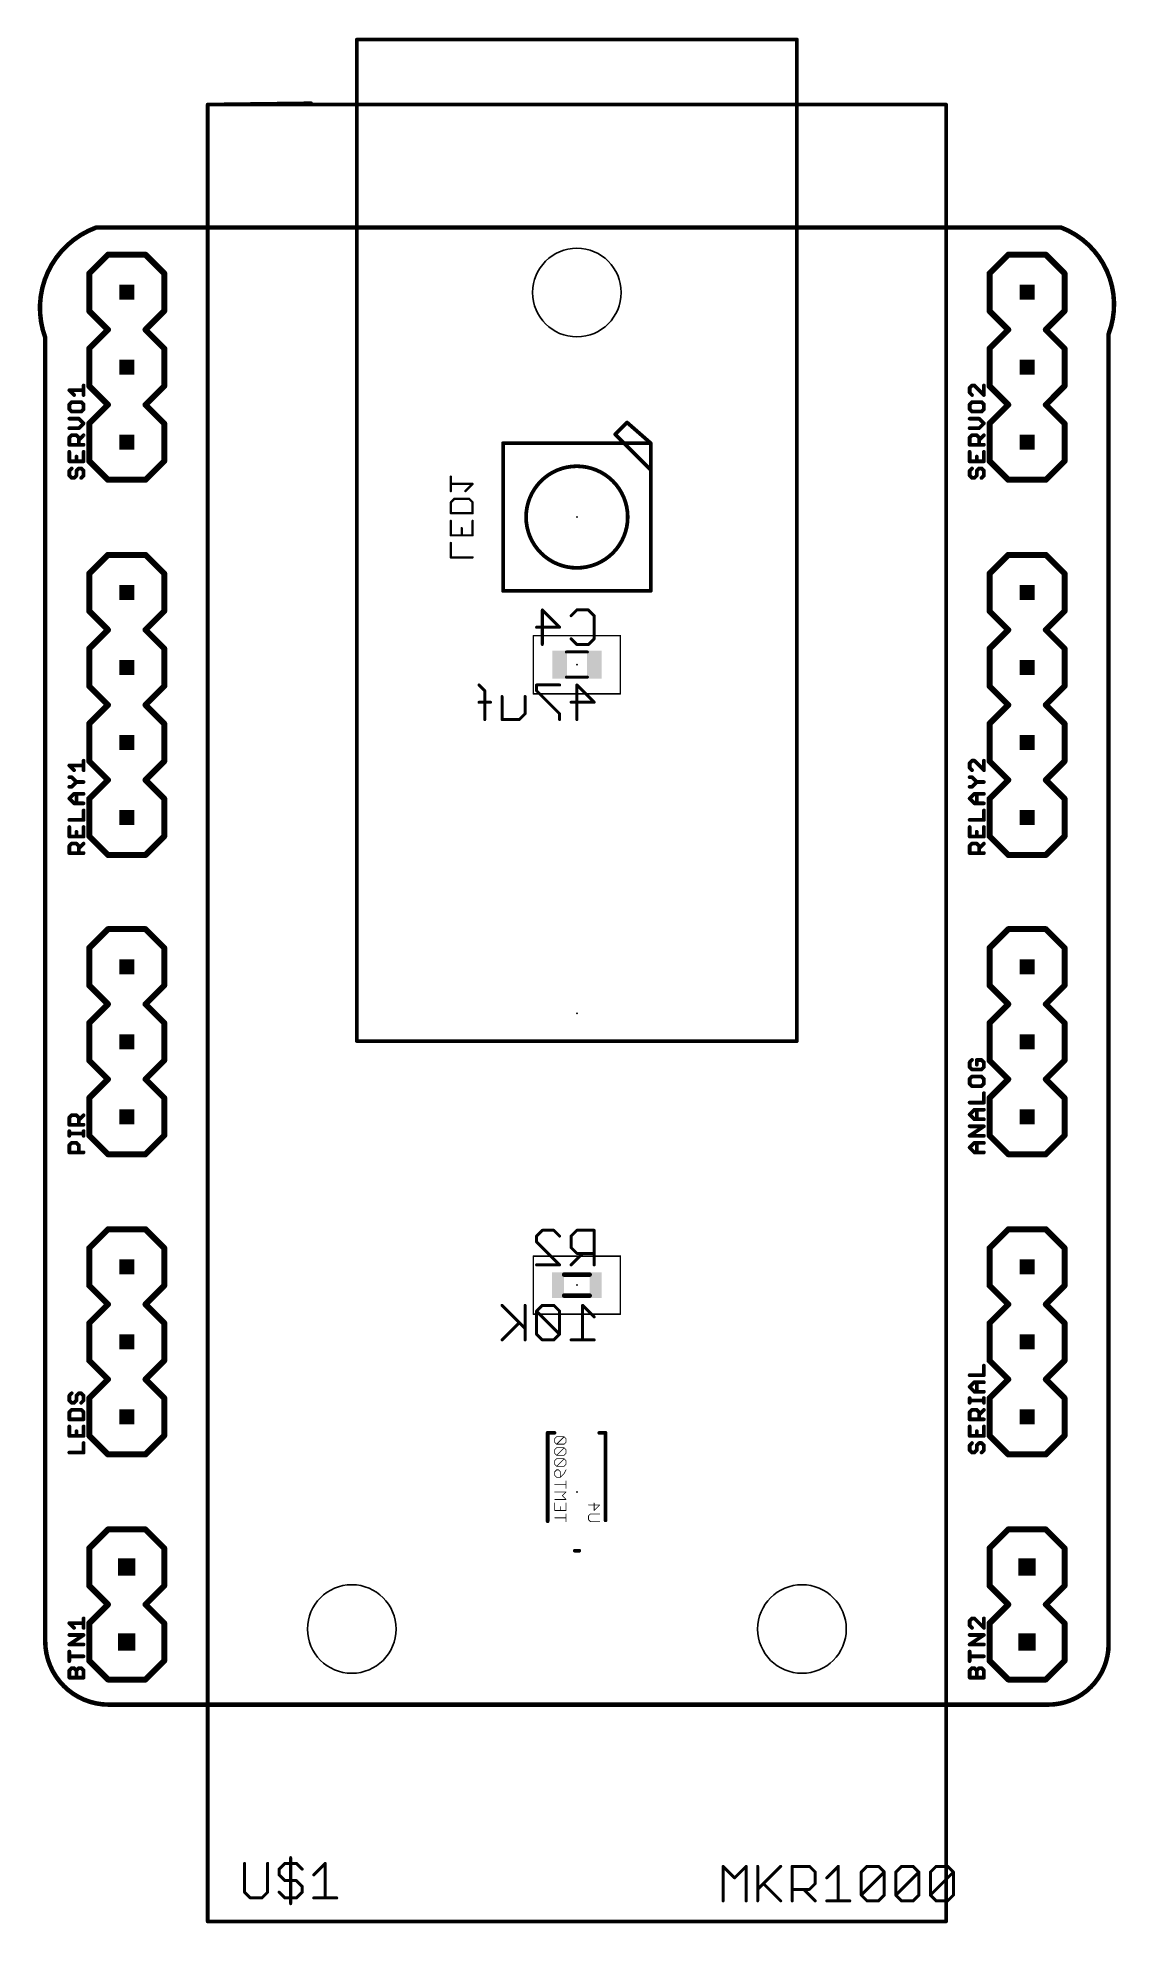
# Model space of a CAD drawing. Extents: x -0.3 to 36.3, y -7.4 to 56.4.
import ezdxf

# ---------------------------------------------------------------- set-up
doc = ezdxf.new("R2010")
doc.units = 0
for name, color, linetype in [('20', 178, 'CONTINUOUS'), ('21', 250, 'CONTINUOUS'), ('22', 250, 'CONTINUOUS'), ('23', 178, 'CONTINUOUS'), ('24', 178, 'CONTINUOUS'), ('25', 250, 'CONTINUOUS'), ('26', 250, 'CONTINUOUS'), ('27', 250, 'CONTINUOUS'), ('28', 250, 'CONTINUOUS'), ('40', 174, 'CONTINUOUS'), ('51', 250, 'CONTINUOUS'), ('52', 250, 'CONTINUOUS')]:
    doc.layers.add(name, color=color, linetype=linetype)

# ---------------------------------------------------------------- blocks, each defined once
blk = doc.blocks.new('RECT')
blk.add_solid([(-0.5, -0.5), (0.5, -0.5), (-0.5, 0.5), (0.5, 0.5)])

msp = doc.modelspace()

# ---------------------------------------------------------------- linework, layer by layer
at = {"layer": '20'}
for points, const_width in [([(1.7242, 50, 0.4142), (0, 46.2758)], 0.1524), ([(1.7242, 50.0381, 1), (1.7242, 49.9619)], 0.0762), ([(1.7373, 49.9642, 1), (1.711, 50.0358)], 0.0762), ([(34.407, 50.0356, 1), (34.3797, 49.9644)], 0.0762), ([(36, 46.3934, 0.4142), (34.3934, 50)], 0.1524), ([(34.3934, 49.9619, 1), (34.3934, 50.0381)], 0.0762), ([(0.0381, 46.2758, 1), (-0.0381, 46.2758)], 0.0762), ([(-0.0358, 46.2627, 1), (0.0358, 46.289)], 0.0762), ([(36.0381, 46.3934, 1), (35.9619, 46.3934)], 0.0762), ([(35.9644, 46.407, 1), (36.0356, 46.3797)], 0.0762), ([(0, 2.1499, 0.4142), (2.1499, 0)], 0.1524), ([(0.0381, 2.1499, 1), (-0.0381, 2.1499)], 0.0762), ([(-0.0381, 2.1499, 1), (0.0381, 2.1499)], 0.0762), ([(33.9583, 0, 0.4142), (36, 2.0417)], 0.1524), ([(36.0381, 2.0417, 1), (35.9619, 2.0417)], 0.0762), ([(35.9619, 2.0417, 1), (36.0381, 2.0417)], 0.0762), ([(2.1499, 0.0381, 1), (2.1499, -0.0381)], 0.0762), ([(2.1499, -0.0381, 1), (2.1499, 0.0381)], 0.0762), ([(33.9583, 0.0381, 1), (33.9583, -0.0381)], 0.0762), ([(33.9583, -0.0381, 1), (33.9583, 0.0381)], 0.0762)]:
    msp.add_lwpolyline(points, format="xyb", dxfattribs=dict(at, const_width=const_width))
at = {"layer": '20', "const_width": 0.1524}
for points in [[(1.7242, 50), (34.3934, 50)], [(0, 2.1499), (0, 46.2758)], [(36, 46.3934), (36, 2.0417)], [(33.9583, 0), (2.1499, 0)]]:
    msp.add_lwpolyline(points, dxfattribs=at)
at = {"layer": '20'}
for centre in [(18, 47.8), (10.38, 2.56), (25.62, 2.56)]:
    msp.add_circle(centre, 1.5, dxfattribs=at)
at = {"layer": '21'}
for points, const_width in [([(9, 54.206), (5.5, 54.162)], 0.127), ([(5.5, 54.162), (5.5, 48.406)], 0.127), ([(27, 54.162), (30.5, 54.162)], 0.127), ([(30.5, 54.162), (30.5, 48.406)], 0.127), ([(1.49, 48.4454), (2.125, 49.0804)], 0.2032), ([(2.125, 49.0804), (3.395, 49.0804)], 0.2032), ([(3.395, 49.0804), (4.03, 48.4454)], 0.2032), ([(31.97, 48.4454), (32.605, 49.0804)], 0.2032), ([(32.605, 49.0804), (33.875, 49.0804)], 0.2032), ([(33.875, 49.0804), (34.51, 48.4454)], 0.2032), ([(1.49, 47.1754), (1.49, 48.4454)], 0.2032), ([(4.03, 48.4454), (4.03, 47.1754)], 0.2032), ([(31.97, 47.1754), (31.97, 48.4454)], 0.2032), ([(34.51, 48.4454), (34.51, 47.1754)], 0.2032), ([(2.125, 46.5404), (1.49, 47.1754)], 0.2032), ([(4.03, 47.1754), (3.395, 46.5404)], 0.2032), ([(32.605, 46.5404), (31.97, 47.1754)], 0.2032), ([(34.51, 47.1754), (33.875, 46.5404)], 0.2032), ([(1.49, 45.9054), (2.125, 46.5404)], 0.2032), ([(3.395, 46.5404), (4.03, 45.9054)], 0.2032), ([(31.97, 45.9054), (32.605, 46.5404)], 0.2032), ([(33.875, 46.5404), (34.51, 45.9054)], 0.2032), ([(1.49, 44.6354), (1.49, 45.9054)], 0.2032), ([(4.03, 45.9054), (4.03, 44.6354)], 0.2032), ([(31.97, 44.6354), (31.97, 45.9054)], 0.2032), ([(34.51, 45.9054), (34.51, 44.6354)], 0.2032), ([(2.125, 44.0004), (1.49, 44.6354)], 0.2032), ([(4.03, 44.6354), (3.395, 44.0004)], 0.2032), ([(32.605, 44.0004), (31.97, 44.6354)], 0.2032), ([(34.51, 44.6354), (33.875, 44.0004)], 0.2032), ([(1.49, 43.3654), (2.125, 44.0004)], 0.2032), ([(3.395, 44.0004), (4.03, 43.3654)], 0.2032), ([(31.97, 43.3654), (32.605, 44.0004)], 0.2032), ([(33.875, 44.0004), (34.51, 43.3654)], 0.2032), ([(1.49, 42.0954), (1.49, 43.3654)], 0.2032), ([(4.03, 43.3654), (4.03, 42.0954)], 0.2032), ([(31.97, 42.0954), (31.97, 43.3654)], 0.2032), ([(34.51, 43.3654), (34.51, 42.0954)], 0.2032), ([(1.49, 42.0954), (2.125, 41.4604)], 0.2032), ([(3.395, 41.4604), (4.03, 42.0954)], 0.2032), ([(31.97, 42.0954), (32.605, 41.4604)], 0.2032), ([(33.875, 41.4604), (34.51, 42.0954)], 0.2032), ([(2.125, 41.4604), (3.395, 41.4604)], 0.2032), ([(32.605, 41.4604), (33.875, 41.4604)], 0.2032), ([(1.49, 38.2854), (2.125, 38.9204)], 0.2032), ([(2.125, 38.9204), (3.395, 38.9204)], 0.2032), ([(3.395, 38.9204), (4.03, 38.2854)], 0.2032), ([(31.97, 38.2854), (32.605, 38.9204)], 0.2032), ([(32.605, 38.9204), (33.875, 38.9204)], 0.2032), ([(33.875, 38.9204), (34.51, 38.2854)], 0.2032), ([(1.49, 37.0154), (1.49, 38.2854)], 0.2032), ([(4.03, 38.2854), (4.03, 37.0154)], 0.2032), ([(31.97, 37.0154), (31.97, 38.2854)], 0.2032), ([(34.51, 38.2854), (34.51, 37.0154)], 0.2032), ([(1.49, 37.0154), (2.125, 36.3804)], 0.2032), ([(3.395, 36.3804), (4.03, 37.0154)], 0.2032), ([(31.97, 37.0154), (32.605, 36.3804)], 0.2032), ([(33.875, 36.3804), (34.51, 37.0154)], 0.2032), ([(1.49, 35.7454), (2.125, 36.3804)], 0.2032), ([(3.395, 36.3804), (4.03, 35.7454)], 0.2032), ([(31.97, 35.7454), (32.605, 36.3804)], 0.2032), ([(33.875, 36.3804), (34.51, 35.7454)], 0.2032), ([(1.49, 34.4754), (1.49, 35.7454)], 0.2032), ([(4.03, 35.7454), (4.03, 34.4754)], 0.2032), ([(31.97, 34.4754), (31.97, 35.7454)], 0.2032), ([(34.51, 35.7454), (34.51, 34.4754)], 0.2032), ([(2.125, 33.8404), (1.49, 34.4754)], 0.2032), ([(4.03, 34.4754), (3.395, 33.8404)], 0.2032), ([(32.605, 33.8404), (31.97, 34.4754)], 0.2032), ([(34.51, 34.4754), (33.875, 33.8404)], 0.2032), ([(1.49, 33.2054), (2.125, 33.8404)], 0.2032), ([(3.395, 33.8404), (4.03, 33.2054)], 0.2032), ([(31.97, 33.2054), (32.605, 33.8404)], 0.2032), ([(33.875, 33.8404), (34.51, 33.2054)], 0.2032), ([(1.49, 31.9354), (1.49, 33.2054)], 0.2032), ([(4.03, 33.2054), (4.03, 31.9354)], 0.2032), ([(31.97, 31.9354), (31.97, 33.2054)], 0.2032), ([(34.51, 33.2054), (34.51, 31.9354)], 0.2032), ([(2.125, 31.3004), (1.49, 31.9354)], 0.2032), ([(4.03, 31.9354), (3.395, 31.3004)], 0.2032), ([(32.605, 31.3004), (31.97, 31.9354)], 0.2032), ([(34.51, 31.9354), (33.875, 31.3004)], 0.2032), ([(1.49, 30.6654), (2.125, 31.3004)], 0.2032), ([(3.395, 31.3004), (4.03, 30.6654)], 0.2032), ([(31.97, 30.6654), (32.605, 31.3004)], 0.2032), ([(33.875, 31.3004), (34.51, 30.6654)], 0.2032), ([(1.49, 29.3954), (1.49, 30.6654)], 0.2032), ([(4.03, 30.6654), (4.03, 29.3954)], 0.2032), ([(31.97, 29.3954), (31.97, 30.6654)], 0.2032), ([(34.51, 30.6654), (34.51, 29.3954)], 0.2032), ([(1.49, 29.3954), (2.125, 28.7604)], 0.2032), ([(3.395, 28.7604), (4.03, 29.3954)], 0.2032), ([(31.97, 29.3954), (32.605, 28.7604)], 0.2032), ([(33.875, 28.7604), (34.51, 29.3954)], 0.2032), ([(2.125, 28.7604), (3.395, 28.7604)], 0.2032), ([(32.605, 28.7604), (33.875, 28.7604)], 0.2032), ([(5.5, 27.406), (5.5, 19.406)], 0.127), ([(30.5, 27.406), (30.5, 19.406)], 0.127), ([(1.49, 25.615), (2.125, 26.25)], 0.2032), ([(2.125, 26.25), (3.395, 26.25)], 0.2032), ([(3.395, 26.25), (4.03, 25.615)], 0.2032), ([(31.97, 25.615), (32.605, 26.25)], 0.2032), ([(32.605, 26.25), (33.875, 26.25)], 0.2032), ([(33.875, 26.25), (34.51, 25.615)], 0.2032), ([(1.49, 24.345), (1.49, 25.615)], 0.2032), ([(4.03, 25.615), (4.03, 24.345)], 0.2032), ([(31.97, 24.345), (31.97, 25.615)], 0.2032), ([(34.51, 25.615), (34.51, 24.345)], 0.2032), ([(2.125, 23.71), (1.49, 24.345)], 0.2032), ([(4.03, 24.345), (3.395, 23.71)], 0.2032), ([(32.605, 23.71), (31.97, 24.345)], 0.2032), ([(34.51, 24.345), (33.875, 23.71)], 0.2032), ([(1.49, 23.075), (2.125, 23.71)], 0.2032), ([(3.395, 23.71), (4.03, 23.075)], 0.2032), ([(31.97, 23.075), (32.605, 23.71)], 0.2032), ([(33.875, 23.71), (34.51, 23.075)], 0.2032), ([(1.49, 21.805), (1.49, 23.075)], 0.2032), ([(4.03, 23.075), (4.03, 21.805)], 0.2032), ([(31.97, 21.805), (31.97, 23.075)], 0.2032), ([(34.51, 23.075), (34.51, 21.805)], 0.2032), ([(2.125, 21.17), (1.49, 21.805)], 0.2032), ([(4.03, 21.805), (3.395, 21.17)], 0.2032), ([(32.605, 21.17), (31.97, 21.805)], 0.2032), ([(34.51, 21.805), (33.875, 21.17)], 0.2032), ([(1.49, 20.535), (2.125, 21.17)], 0.2032), ([(3.395, 21.17), (4.03, 20.535)], 0.2032), ([(31.97, 20.535), (32.605, 21.17)], 0.2032), ([(33.875, 21.17), (34.51, 20.535)], 0.2032), ([(1.49, 19.265), (1.49, 20.535)], 0.2032), ([(4.03, 20.535), (4.03, 19.265)], 0.2032), ([(31.97, 19.265), (31.97, 20.535)], 0.2032), ([(34.51, 20.535), (34.51, 19.265)], 0.2032), ([(1.49, 19.265), (2.125, 18.63)], 0.2032), ([(3.395, 18.63), (4.03, 19.265)], 0.2032), ([(31.97, 19.265), (32.605, 18.63)], 0.2032), ([(33.875, 18.63), (34.51, 19.265)], 0.2032), ([(2.125, 18.63), (3.395, 18.63)], 0.2032), ([(32.605, 18.63), (33.875, 18.63)], 0.2032), ([(1.49, 15.455), (2.125, 16.09)], 0.2032), ([(2.125, 16.09), (3.395, 16.09)], 0.2032), ([(3.395, 16.09), (4.03, 15.455)], 0.2032), ([(31.97, 15.455), (32.605, 16.09)], 0.2032), ([(32.605, 16.09), (33.875, 16.09)], 0.2032), ([(33.875, 16.09), (34.51, 15.455)], 0.2032), ([(1.49, 14.185), (1.49, 15.455)], 0.2032), ([(4.03, 15.455), (4.03, 14.185)], 0.2032), ([(31.97, 14.185), (31.97, 15.455)], 0.2032), ([(34.51, 15.455), (34.51, 14.185)], 0.2032), ([(2.125, 13.55), (1.49, 14.185)], 0.2032), ([(4.03, 14.185), (3.395, 13.55)], 0.2032), ([(32.605, 13.55), (31.97, 14.185)], 0.2032), ([(34.51, 14.185), (33.875, 13.55)], 0.2032), ([(1.49, 12.915), (2.125, 13.55)], 0.2032), ([(3.395, 13.55), (4.03, 12.915)], 0.2032), ([(31.97, 12.915), (32.605, 13.55)], 0.2032), ([(33.875, 13.55), (34.51, 12.915)], 0.2032), ([(1.49, 11.645), (1.49, 12.915)], 0.2032), ([(4.03, 12.915), (4.03, 11.645)], 0.2032), ([(31.97, 11.645), (31.97, 12.915)], 0.2032), ([(34.51, 12.915), (34.51, 11.645)], 0.2032), ([(2.125, 11.01), (1.49, 11.645)], 0.2032), ([(4.03, 11.645), (3.395, 11.01)], 0.2032), ([(32.605, 11.01), (31.97, 11.645)], 0.2032), ([(34.51, 11.645), (33.875, 11.01)], 0.2032), ([(1.49, 10.375), (2.125, 11.01)], 0.2032), ([(3.395, 11.01), (4.03, 10.375)], 0.2032), ([(31.97, 10.375), (32.605, 11.01)], 0.2032), ([(33.875, 11.01), (34.51, 10.375)], 0.2032), ([(1.49, 9.105), (1.49, 10.375)], 0.2032), ([(4.03, 10.375), (4.03, 9.105)], 0.2032), ([(31.97, 9.105), (31.97, 10.375)], 0.2032), ([(34.51, 10.375), (34.51, 9.105)], 0.2032), ([(1.49, 9.105), (2.125, 8.47)], 0.2032), ([(3.395, 8.47), (4.03, 9.105)], 0.2032), ([(31.97, 9.105), (32.605, 8.47)], 0.2032), ([(33.875, 8.47), (34.51, 9.105)], 0.2032), ([(2.125, 8.47), (3.395, 8.47)], 0.2032), ([(32.605, 8.47), (33.875, 8.47)], 0.2032), ([(1.49, 5.295), (2.125, 5.93)], 0.2032), ([(2.125, 5.93), (3.395, 5.93)], 0.2032), ([(3.395, 5.93), (4.03, 5.295)], 0.2032), ([(31.97, 5.295), (32.605, 5.93)], 0.2032), ([(32.605, 5.93), (33.875, 5.93)], 0.2032), ([(33.875, 5.93), (34.51, 5.295)], 0.2032), ([(1.49, 4.025), (1.49, 5.295)], 0.2032), ([(4.03, 5.295), (4.03, 4.025)], 0.2032), ([(31.97, 4.025), (31.97, 5.295)], 0.2032), ([(34.51, 5.295), (34.51, 4.025)], 0.2032), ([(2.125, 3.39), (1.49, 4.025)], 0.2032), ([(4.03, 4.025), (3.395, 3.39)], 0.2032), ([(32.605, 3.39), (31.97, 4.025)], 0.2032), ([(34.51, 4.025), (33.875, 3.39)], 0.2032), ([(1.49, 2.755), (2.125, 3.39)], 0.2032), ([(3.395, 3.39), (4.03, 2.755)], 0.2032), ([(31.97, 2.755), (32.605, 3.39)], 0.2032), ([(33.875, 3.39), (34.51, 2.755)], 0.2032), ([(1.49, 1.485), (1.49, 2.755)], 0.2032), ([(4.03, 2.755), (4.03, 1.485)], 0.2032), ([(31.97, 1.485), (31.97, 2.755)], 0.2032), ([(34.51, 2.755), (34.51, 1.485)], 0.2032), ([(1.49, 1.485), (2.125, 0.85)], 0.2032), ([(3.395, 0.85), (4.03, 1.485)], 0.2032), ([(31.97, 1.485), (32.605, 0.85)], 0.2032), ([(33.875, 0.85), (34.51, 1.485)], 0.2032), ([(2.125, 0.85), (3.395, 0.85)], 0.2032), ([(32.605, 0.85), (33.875, 0.85)], 0.2032), ([(5.5, -1.594), (5.5, -7.338)], 0.127), ([(30.5, -1.594), (30.5, -7.338)], 0.127), ([(5.5, -7.338), (9, -7.338)], 0.127), ([(30.5, -7.338), (27, -7.338)], 0.127)]:
    msp.add_lwpolyline(points, dxfattribs=dict(at, const_width=const_width))
for points, const_width in [([(9.0004, 54.1743, 1), (8.9996, 54.2377)], 0.0635), ([(5.4996, 54.1937, 1), (5.5004, 54.1303)], 0.0635), ([(5.5317, 54.162, 1), (5.4683, 54.162)], 0.0635), ([(27, 54.1938, 1), (27, 54.1303)], 0.0635), ([(30.5317, 54.162, 1), (30.4683, 54.162)], 0.0635), ([(30.5, 54.1303, 1), (30.5, 54.1938)], 0.0635), ([(2.125, 49.1312, 1), (2.125, 49.0296)], 0.1016), ([(2.1609, 49.0445, 1), (2.0891, 49.1163)], 0.1016), ([(3.4309, 49.1163, 1), (3.3591, 49.0445)], 0.1016), ([(3.395, 49.0296, 1), (3.395, 49.1312)], 0.1016), ([(32.605, 49.1312, 1), (32.605, 49.0296)], 0.1016), ([(32.6409, 49.0445, 1), (32.5691, 49.1163)], 0.1016), ([(33.9109, 49.1163, 1), (33.8391, 49.0445)], 0.1016), ([(33.875, 49.0296, 1), (33.875, 49.1312)], 0.1016), ([(1.5408, 48.4454, 1), (1.4392, 48.4454)], 0.1016), ([(1.4541, 48.4813, 1), (1.5259, 48.4095)], 0.1016), ([(4.0808, 48.4454, 1), (3.9792, 48.4454)], 0.1016), ([(3.9941, 48.4095, 1), (4.0659, 48.4813)], 0.1016), ([(32.0208, 48.4454, 1), (31.9192, 48.4454)], 0.1016), ([(31.9341, 48.4813, 1), (32.0059, 48.4095)], 0.1016), ([(34.5608, 48.4454, 1), (34.4592, 48.4454)], 0.1016), ([(34.4741, 48.4095, 1), (34.5459, 48.4813)], 0.1016), ([(5.4683, 48.406, 1), (5.5317, 48.406)], 0.0635), ([(30.4683, 48.406, 1), (30.5317, 48.406)], 0.0635), ([(1.5259, 47.2113, 1), (1.4541, 47.1395)], 0.1016), ([(4.0659, 47.1395, 1), (3.9941, 47.2113)], 0.1016), ([(32.0059, 47.2113, 1), (31.9341, 47.1395)], 0.1016), ([(34.5459, 47.1395, 1), (34.4741, 47.2113)], 0.1016), ([(1.4392, 47.1754, 1), (1.5408, 47.1754)], 0.1016), ([(2.1609, 46.5045, 1), (2.0891, 46.5763)], 0.1016), ([(2.0891, 46.5045, 1), (2.1609, 46.5763)], 0.1016), ([(3.4309, 46.5763, 1), (3.3591, 46.5045)], 0.1016), ([(3.3591, 46.5763, 1), (3.4309, 46.5045)], 0.1016), ([(3.9792, 47.1754, 1), (4.0808, 47.1754)], 0.1016), ([(31.9192, 47.1754, 1), (32.0208, 47.1754)], 0.1016), ([(32.6409, 46.5045, 1), (32.5691, 46.5763)], 0.1016), ([(32.5691, 46.5045, 1), (32.6409, 46.5763)], 0.1016), ([(33.9109, 46.5763, 1), (33.8391, 46.5045)], 0.1016), ([(33.8391, 46.5763, 1), (33.9109, 46.5045)], 0.1016), ([(34.4592, 47.1754, 1), (34.5608, 47.1754)], 0.1016), ([(1.5408, 45.9054, 1), (1.4392, 45.9054)], 0.1016), ([(1.4541, 45.9413, 1), (1.5259, 45.8695)], 0.1016), ([(4.0808, 45.9054, 1), (3.9792, 45.9054)], 0.1016), ([(3.9941, 45.8695, 1), (4.0659, 45.9413)], 0.1016), ([(32.0208, 45.9054, 1), (31.9192, 45.9054)], 0.1016), ([(31.9341, 45.9413, 1), (32.0059, 45.8695)], 0.1016), ([(34.5608, 45.9054, 1), (34.4592, 45.9054)], 0.1016), ([(34.4741, 45.8695, 1), (34.5459, 45.9413)], 0.1016), ([(1.5259, 44.6713, 1), (1.4541, 44.5995)], 0.1016), ([(1.4392, 44.6354, 1), (1.5408, 44.6354)], 0.1016), ([(3.9792, 44.6354, 1), (4.0808, 44.6354)], 0.1016), ([(4.0659, 44.5995, 1), (3.9941, 44.6713)], 0.1016), ([(32.0059, 44.6713, 1), (31.9341, 44.5995)], 0.1016), ([(31.9192, 44.6354, 1), (32.0208, 44.6354)], 0.1016), ([(34.4592, 44.6354, 1), (34.5608, 44.6354)], 0.1016), ([(34.5459, 44.5995, 1), (34.4741, 44.6713)], 0.1016), ([(2.1609, 43.9645, 1), (2.0891, 44.0363)], 0.1016), ([(2.0891, 43.9645, 1), (2.1609, 44.0363)], 0.1016), ([(3.4309, 44.0363, 1), (3.3591, 43.9645)], 0.1016), ([(3.3591, 44.0363, 1), (3.4309, 43.9645)], 0.1016), ([(32.6409, 43.9645, 1), (32.5691, 44.0363)], 0.1016), ([(32.5691, 43.9645, 1), (32.6409, 44.0363)], 0.1016), ([(33.9109, 44.0363, 1), (33.8391, 43.9645)], 0.1016), ([(33.8391, 44.0363, 1), (33.9109, 43.9645)], 0.1016), ([(1.5408, 43.3654, 1), (1.4392, 43.3654)], 0.1016), ([(1.4541, 43.4013, 1), (1.5259, 43.3295)], 0.1016), ([(4.0808, 43.3654, 1), (3.9792, 43.3654)], 0.1016), ([(3.9941, 43.3295, 1), (4.0659, 43.4013)], 0.1016), ([(32.0208, 43.3654, 1), (31.9192, 43.3654)], 0.1016), ([(31.9341, 43.4013, 1), (32.0059, 43.3295)], 0.1016), ([(34.5608, 43.3654, 1), (34.4592, 43.3654)], 0.1016), ([(34.4741, 43.3295, 1), (34.5459, 43.4013)], 0.1016), ([(1.5259, 42.1313, 1), (1.4541, 42.0595)], 0.1016), ([(1.4392, 42.0954, 1), (1.5408, 42.0954)], 0.1016), ([(3.9792, 42.0954, 1), (4.0808, 42.0954)], 0.1016), ([(4.0659, 42.0595, 1), (3.9941, 42.1313)], 0.1016), ([(32.0059, 42.1313, 1), (31.9341, 42.0595)], 0.1016), ([(31.9192, 42.0954, 1), (32.0208, 42.0954)], 0.1016), ([(34.4592, 42.0954, 1), (34.5608, 42.0954)], 0.1016), ([(34.5459, 42.0595, 1), (34.4741, 42.1313)], 0.1016), ([(2.125, 41.5112, 1), (2.125, 41.4096)], 0.1016), ([(2.0891, 41.4245, 1), (2.1609, 41.4963)], 0.1016), ([(3.3591, 41.4963, 1), (3.4309, 41.4245)], 0.1016), ([(3.395, 41.4096, 1), (3.395, 41.5112)], 0.1016), ([(32.605, 41.5112, 1), (32.605, 41.4096)], 0.1016), ([(32.5691, 41.4245, 1), (32.6409, 41.4963)], 0.1016), ([(33.8391, 41.4963, 1), (33.9109, 41.4245)], 0.1016), ([(33.875, 41.4096, 1), (33.875, 41.5112)], 0.1016), ([(2.125, 38.9712, 1), (2.125, 38.8696)], 0.1016), ([(2.1609, 38.8845, 1), (2.0891, 38.9563)], 0.1016), ([(3.4309, 38.9563, 1), (3.3591, 38.8845)], 0.1016), ([(3.395, 38.8696, 1), (3.395, 38.9712)], 0.1016), ([(32.605, 38.9712, 1), (32.605, 38.8696)], 0.1016), ([(32.6409, 38.8845, 1), (32.5691, 38.9563)], 0.1016), ([(33.9109, 38.9563, 1), (33.8391, 38.8845)], 0.1016), ([(33.875, 38.8696, 1), (33.875, 38.9712)], 0.1016), ([(1.5408, 38.2854, 1), (1.4392, 38.2854)], 0.1016), ([(1.4541, 38.3213, 1), (1.5259, 38.2495)], 0.1016), ([(4.0808, 38.2854, 1), (3.9792, 38.2854)], 0.1016), ([(3.9941, 38.2495, 1), (4.0659, 38.3213)], 0.1016), ([(32.0208, 38.2854, 1), (31.9192, 38.2854)], 0.1016), ([(31.9341, 38.3213, 1), (32.0059, 38.2495)], 0.1016), ([(34.5608, 38.2854, 1), (34.4592, 38.2854)], 0.1016), ([(34.4741, 38.2495, 1), (34.5459, 38.3213)], 0.1016), ([(1.5259, 37.0513, 1), (1.4541, 36.9795)], 0.1016), ([(1.4392, 37.0154, 1), (1.5408, 37.0154)], 0.1016), ([(3.9792, 37.0154, 1), (4.0808, 37.0154)], 0.1016), ([(4.0659, 36.9795, 1), (3.9941, 37.0513)], 0.1016), ([(32.0059, 37.0513, 1), (31.9341, 36.9795)], 0.1016), ([(31.9192, 37.0154, 1), (32.0208, 37.0154)], 0.1016), ([(34.4592, 37.0154, 1), (34.5608, 37.0154)], 0.1016), ([(34.5459, 36.9795, 1), (34.4741, 37.0513)], 0.1016), ([(2.1609, 36.3445, 1), (2.0891, 36.4163)], 0.1016), ([(2.0891, 36.3445, 1), (2.1609, 36.4163)], 0.1016), ([(3.4309, 36.4163, 1), (3.3591, 36.3445)], 0.1016), ([(3.3591, 36.4163, 1), (3.4309, 36.3445)], 0.1016), ([(32.6409, 36.3445, 1), (32.5691, 36.4163)], 0.1016), ([(32.5691, 36.3445, 1), (32.6409, 36.4163)], 0.1016), ([(33.9109, 36.4163, 1), (33.8391, 36.3445)], 0.1016), ([(33.8391, 36.4163, 1), (33.9109, 36.3445)], 0.1016), ([(1.5408, 35.7454, 1), (1.4392, 35.7454)], 0.1016), ([(1.4541, 35.7813, 1), (1.5259, 35.7095)], 0.1016), ([(4.0808, 35.7454, 1), (3.9792, 35.7454)], 0.1016), ([(3.9941, 35.7095, 1), (4.0659, 35.7813)], 0.1016), ([(32.0208, 35.7454, 1), (31.9192, 35.7454)], 0.1016), ([(31.9341, 35.7813, 1), (32.0059, 35.7095)], 0.1016), ([(34.5608, 35.7454, 1), (34.4592, 35.7454)], 0.1016), ([(34.4741, 35.7095, 1), (34.5459, 35.7813)], 0.1016), ([(1.5259, 34.5113, 1), (1.4541, 34.4395)], 0.1016), ([(1.4392, 34.4754, 1), (1.5408, 34.4754)], 0.1016), ([(3.9792, 34.4754, 1), (4.0808, 34.4754)], 0.1016), ([(4.0659, 34.4395, 1), (3.9941, 34.5113)], 0.1016), ([(32.0059, 34.5113, 1), (31.9341, 34.4395)], 0.1016), ([(31.9192, 34.4754, 1), (32.0208, 34.4754)], 0.1016), ([(34.4592, 34.4754, 1), (34.5608, 34.4754)], 0.1016), ([(34.5459, 34.4395, 1), (34.4741, 34.5113)], 0.1016), ([(2.1609, 33.8045, 1), (2.0891, 33.8763)], 0.1016), ([(2.0891, 33.8045, 1), (2.1609, 33.8763)], 0.1016), ([(3.4309, 33.8763, 1), (3.3591, 33.8045)], 0.1016), ([(3.3591, 33.8763, 1), (3.4309, 33.8045)], 0.1016), ([(32.6409, 33.8045, 1), (32.5691, 33.8763)], 0.1016), ([(32.5691, 33.8045, 1), (32.6409, 33.8763)], 0.1016), ([(33.9109, 33.8763, 1), (33.8391, 33.8045)], 0.1016), ([(33.8391, 33.8763, 1), (33.9109, 33.8045)], 0.1016), ([(1.5408, 33.2054, 1), (1.4392, 33.2054)], 0.1016), ([(1.4541, 33.2413, 1), (1.5259, 33.1695)], 0.1016), ([(4.0808, 33.2054, 1), (3.9792, 33.2054)], 0.1016), ([(3.9941, 33.1695, 1), (4.0659, 33.2413)], 0.1016), ([(32.0208, 33.2054, 1), (31.9192, 33.2054)], 0.1016), ([(31.9341, 33.2413, 1), (32.0059, 33.1695)], 0.1016), ([(34.5608, 33.2054, 1), (34.4592, 33.2054)], 0.1016), ([(34.4741, 33.1695, 1), (34.5459, 33.2413)], 0.1016), ([(1.5259, 31.9713, 1), (1.4541, 31.8995)], 0.1016), ([(1.4392, 31.9354, 1), (1.5408, 31.9354)], 0.1016), ([(3.9792, 31.9354, 1), (4.0808, 31.9354)], 0.1016), ([(4.0659, 31.8995, 1), (3.9941, 31.9713)], 0.1016), ([(32.0059, 31.9713, 1), (31.9341, 31.8995)], 0.1016), ([(31.9192, 31.9354, 1), (32.0208, 31.9354)], 0.1016), ([(34.4592, 31.9354, 1), (34.5608, 31.9354)], 0.1016), ([(34.5459, 31.8995, 1), (34.4741, 31.9713)], 0.1016), ([(2.1609, 31.2645, 1), (2.0891, 31.3363)], 0.1016), ([(2.0891, 31.2645, 1), (2.1609, 31.3363)], 0.1016), ([(3.4309, 31.3363, 1), (3.3591, 31.2645)], 0.1016), ([(3.3591, 31.3363, 1), (3.4309, 31.2645)], 0.1016), ([(32.6409, 31.2645, 1), (32.5691, 31.3363)], 0.1016), ([(32.5691, 31.2645, 1), (32.6409, 31.3363)], 0.1016), ([(33.9109, 31.3363, 1), (33.8391, 31.2645)], 0.1016), ([(33.8391, 31.3363, 1), (33.9109, 31.2645)], 0.1016), ([(1.5408, 30.6654, 1), (1.4392, 30.6654)], 0.1016), ([(1.4541, 30.7013, 1), (1.5259, 30.6295)], 0.1016), ([(4.0808, 30.6654, 1), (3.9792, 30.6654)], 0.1016), ([(3.9941, 30.6295, 1), (4.0659, 30.7013)], 0.1016), ([(32.0208, 30.6654, 1), (31.9192, 30.6654)], 0.1016), ([(31.9341, 30.7013, 1), (32.0059, 30.6295)], 0.1016), ([(34.5608, 30.6654, 1), (34.4592, 30.6654)], 0.1016), ([(34.4741, 30.6295, 1), (34.5459, 30.7013)], 0.1016), ([(1.5259, 29.4313, 1), (1.4541, 29.3595)], 0.1016), ([(1.4392, 29.3954, 1), (1.5408, 29.3954)], 0.1016), ([(3.9792, 29.3954, 1), (4.0808, 29.3954)], 0.1016), ([(4.0659, 29.3595, 1), (3.9941, 29.4313)], 0.1016), ([(32.0059, 29.4313, 1), (31.9341, 29.3595)], 0.1016), ([(31.9192, 29.3954, 1), (32.0208, 29.3954)], 0.1016), ([(34.4592, 29.3954, 1), (34.5608, 29.3954)], 0.1016), ([(34.5459, 29.3595, 1), (34.4741, 29.4313)], 0.1016), ([(2.125, 28.8112, 1), (2.125, 28.7096)], 0.1016), ([(2.0891, 28.7245, 1), (2.1609, 28.7963)], 0.1016), ([(3.3591, 28.7963, 1), (3.4309, 28.7245)], 0.1016), ([(3.395, 28.7096, 1), (3.395, 28.8112)], 0.1016), ([(32.605, 28.8112, 1), (32.605, 28.7096)], 0.1016), ([(32.5691, 28.7245, 1), (32.6409, 28.7963)], 0.1016), ([(33.8391, 28.7963, 1), (33.9109, 28.7245)], 0.1016), ([(33.875, 28.7096, 1), (33.875, 28.8112)], 0.1016), ([(5.5317, 27.406, 1), (5.4683, 27.406)], 0.0635), ([(30.5317, 27.406, 1), (30.4683, 27.406)], 0.0635), ([(2.125, 26.3008, 1), (2.125, 26.1992)], 0.1016), ([(2.1609, 26.2141, 1), (2.0891, 26.2859)], 0.1016), ([(3.4309, 26.2859, 1), (3.3591, 26.2141)], 0.1016), ([(3.395, 26.1992, 1), (3.395, 26.3008)], 0.1016), ([(32.605, 26.3008, 1), (32.605, 26.1992)], 0.1016), ([(32.6409, 26.2141, 1), (32.5691, 26.2859)], 0.1016), ([(33.9109, 26.2859, 1), (33.8391, 26.2141)], 0.1016), ([(33.875, 26.1992, 1), (33.875, 26.3008)], 0.1016), ([(1.5408, 25.615, 1), (1.4392, 25.615)], 0.1016), ([(1.4541, 25.6509, 1), (1.5259, 25.5791)], 0.1016), ([(4.0808, 25.615, 1), (3.9792, 25.615)], 0.1016), ([(3.9941, 25.5791, 1), (4.0659, 25.6509)], 0.1016), ([(32.0208, 25.615, 1), (31.9192, 25.615)], 0.1016), ([(31.9341, 25.6509, 1), (32.0059, 25.5791)], 0.1016), ([(34.5608, 25.615, 1), (34.4592, 25.615)], 0.1016), ([(34.4741, 25.5791, 1), (34.5459, 25.6509)], 0.1016), ([(1.5259, 24.3809, 1), (1.4541, 24.3091)], 0.1016), ([(1.4392, 24.345, 1), (1.5408, 24.345)], 0.1016), ([(3.9792, 24.345, 1), (4.0808, 24.345)], 0.1016), ([(4.0659, 24.3091, 1), (3.9941, 24.3809)], 0.1016), ([(32.0059, 24.3809, 1), (31.9341, 24.3091)], 0.1016), ([(31.9192, 24.345, 1), (32.0208, 24.345)], 0.1016), ([(34.4592, 24.345, 1), (34.5608, 24.345)], 0.1016), ([(34.5459, 24.3091, 1), (34.4741, 24.3809)], 0.1016), ([(2.1609, 23.6741, 1), (2.0891, 23.7459)], 0.1016), ([(2.0891, 23.6741, 1), (2.1609, 23.7459)], 0.1016), ([(3.4309, 23.7459, 1), (3.3591, 23.6741)], 0.1016), ([(3.3591, 23.7459, 1), (3.4309, 23.6741)], 0.1016), ([(32.6409, 23.6741, 1), (32.5691, 23.7459)], 0.1016), ([(32.5691, 23.6741, 1), (32.6409, 23.7459)], 0.1016), ([(33.9109, 23.7459, 1), (33.8391, 23.6741)], 0.1016), ([(33.8391, 23.7459, 1), (33.9109, 23.6741)], 0.1016), ([(1.5408, 23.075, 1), (1.4392, 23.075)], 0.1016), ([(1.4541, 23.1109, 1), (1.5259, 23.0391)], 0.1016), ([(4.0808, 23.075, 1), (3.9792, 23.075)], 0.1016), ([(3.9941, 23.0391, 1), (4.0659, 23.1109)], 0.1016), ([(32.0208, 23.075, 1), (31.9192, 23.075)], 0.1016), ([(31.9341, 23.1109, 1), (32.0059, 23.0391)], 0.1016), ([(34.5608, 23.075, 1), (34.4592, 23.075)], 0.1016), ([(34.4741, 23.0391, 1), (34.5459, 23.1109)], 0.1016), ([(1.5259, 21.8409, 1), (1.4541, 21.7691)], 0.1016), ([(1.4392, 21.805, 1), (1.5408, 21.805)], 0.1016), ([(3.9792, 21.805, 1), (4.0808, 21.805)], 0.1016), ([(4.0659, 21.7691, 1), (3.9941, 21.8409)], 0.1016), ([(32.0059, 21.8409, 1), (31.9341, 21.7691)], 0.1016), ([(31.9192, 21.805, 1), (32.0208, 21.805)], 0.1016), ([(34.4592, 21.805, 1), (34.5608, 21.805)], 0.1016), ([(34.5459, 21.7691, 1), (34.4741, 21.8409)], 0.1016), ([(2.1609, 21.1341, 1), (2.0891, 21.2059)], 0.1016), ([(2.0891, 21.1341, 1), (2.1609, 21.2059)], 0.1016), ([(3.4309, 21.2059, 1), (3.3591, 21.1341)], 0.1016), ([(3.3591, 21.2059, 1), (3.4309, 21.1341)], 0.1016), ([(32.6409, 21.1341, 1), (32.5691, 21.2059)], 0.1016), ([(32.5691, 21.1341, 1), (32.6409, 21.2059)], 0.1016), ([(33.9109, 21.2059, 1), (33.8391, 21.1341)], 0.1016), ([(33.8391, 21.2059, 1), (33.9109, 21.1341)], 0.1016), ([(1.5408, 20.535, 1), (1.4392, 20.535)], 0.1016), ([(1.4541, 20.5709, 1), (1.5259, 20.4991)], 0.1016), ([(4.0808, 20.535, 1), (3.9792, 20.535)], 0.1016), ([(3.9941, 20.4991, 1), (4.0659, 20.5709)], 0.1016), ([(32.0208, 20.535, 1), (31.9192, 20.535)], 0.1016), ([(31.9341, 20.5709, 1), (32.0059, 20.4991)], 0.1016), ([(34.5608, 20.535, 1), (34.4592, 20.535)], 0.1016), ([(34.4741, 20.4991, 1), (34.5459, 20.5709)], 0.1016), ([(1.5259, 19.3009, 1), (1.4541, 19.2291)], 0.1016), ([(1.4392, 19.265, 1), (1.5408, 19.265)], 0.1016), ([(3.9792, 19.265, 1), (4.0808, 19.265)], 0.1016), ([(4.0659, 19.2291, 1), (3.9941, 19.3009)], 0.1016), ([(5.4683, 19.406, 1), (5.5317, 19.406)], 0.0635), ([(30.4683, 19.406, 1), (30.5317, 19.406)], 0.0635), ([(32.0059, 19.3009, 1), (31.9341, 19.2291)], 0.1016), ([(31.9192, 19.265, 1), (32.0208, 19.265)], 0.1016), ([(34.4592, 19.265, 1), (34.5608, 19.265)], 0.1016), ([(34.5459, 19.2291, 1), (34.4741, 19.3009)], 0.1016), ([(2.125, 18.6808, 1), (2.125, 18.5792)], 0.1016), ([(2.0891, 18.5941, 1), (2.1609, 18.6659)], 0.1016), ([(3.3591, 18.6659, 1), (3.4309, 18.5941)], 0.1016), ([(3.395, 18.5792, 1), (3.395, 18.6808)], 0.1016), ([(32.605, 18.6808, 1), (32.605, 18.5792)], 0.1016), ([(32.5691, 18.5941, 1), (32.6409, 18.6659)], 0.1016), ([(33.8391, 18.6659, 1), (33.9109, 18.5941)], 0.1016), ([(33.875, 18.5792, 1), (33.875, 18.6808)], 0.1016), ([(2.125, 16.1408, 1), (2.125, 16.0392)], 0.1016), ([(2.1609, 16.0541, 1), (2.0891, 16.1259)], 0.1016), ([(3.4309, 16.1259, 1), (3.3591, 16.0541)], 0.1016), ([(3.395, 16.0392, 1), (3.395, 16.1408)], 0.1016), ([(32.605, 16.1408, 1), (32.605, 16.0392)], 0.1016), ([(32.6409, 16.0541, 1), (32.5691, 16.1259)], 0.1016), ([(33.9109, 16.1259, 1), (33.8391, 16.0541)], 0.1016), ([(33.875, 16.0392, 1), (33.875, 16.1408)], 0.1016), ([(1.5408, 15.455, 1), (1.4392, 15.455)], 0.1016), ([(1.4541, 15.4909, 1), (1.5259, 15.4191)], 0.1016), ([(4.0808, 15.455, 1), (3.9792, 15.455)], 0.1016), ([(3.9941, 15.4191, 1), (4.0659, 15.4909)], 0.1016), ([(32.0208, 15.455, 1), (31.9192, 15.455)], 0.1016), ([(31.9341, 15.4909, 1), (32.0059, 15.4191)], 0.1016), ([(34.5608, 15.455, 1), (34.4592, 15.455)], 0.1016), ([(34.4741, 15.4191, 1), (34.5459, 15.4909)], 0.1016), ([(1.5259, 14.2209, 1), (1.4541, 14.1491)], 0.1016), ([(1.4392, 14.185, 1), (1.5408, 14.185)], 0.1016), ([(3.9792, 14.185, 1), (4.0808, 14.185)], 0.1016), ([(4.0659, 14.1491, 1), (3.9941, 14.2209)], 0.1016), ([(32.0059, 14.2209, 1), (31.9341, 14.1491)], 0.1016), ([(31.9192, 14.185, 1), (32.0208, 14.185)], 0.1016), ([(34.4592, 14.185, 1), (34.5608, 14.185)], 0.1016), ([(34.5459, 14.1491, 1), (34.4741, 14.2209)], 0.1016), ([(2.1609, 13.5141, 1), (2.0891, 13.5859)], 0.1016), ([(2.0891, 13.5141, 1), (2.1609, 13.5859)], 0.1016), ([(3.4309, 13.5859, 1), (3.3591, 13.5141)], 0.1016), ([(3.3591, 13.5859, 1), (3.4309, 13.5141)], 0.1016), ([(32.6409, 13.5141, 1), (32.5691, 13.5859)], 0.1016), ([(32.5691, 13.5141, 1), (32.6409, 13.5859)], 0.1016), ([(33.9109, 13.5859, 1), (33.8391, 13.5141)], 0.1016), ([(33.8391, 13.5859, 1), (33.9109, 13.5141)], 0.1016), ([(1.5408, 12.915, 1), (1.4392, 12.915)], 0.1016), ([(1.4541, 12.9509, 1), (1.5259, 12.8791)], 0.1016), ([(4.0808, 12.915, 1), (3.9792, 12.915)], 0.1016), ([(3.9941, 12.8791, 1), (4.0659, 12.9509)], 0.1016), ([(32.0208, 12.915, 1), (31.9192, 12.915)], 0.1016), ([(31.9341, 12.9509, 1), (32.0059, 12.8791)], 0.1016), ([(34.5608, 12.915, 1), (34.4592, 12.915)], 0.1016), ([(34.4741, 12.8791, 1), (34.5459, 12.9509)], 0.1016), ([(1.5259, 11.6809, 1), (1.4541, 11.6091)], 0.1016), ([(1.4392, 11.645, 1), (1.5408, 11.645)], 0.1016), ([(3.9792, 11.645, 1), (4.0808, 11.645)], 0.1016), ([(4.0659, 11.6091, 1), (3.9941, 11.6809)], 0.1016), ([(32.0059, 11.6809, 1), (31.9341, 11.6091)], 0.1016), ([(31.9192, 11.645, 1), (32.0208, 11.645)], 0.1016), ([(34.4592, 11.645, 1), (34.5608, 11.645)], 0.1016), ([(34.5459, 11.6091, 1), (34.4741, 11.6809)], 0.1016), ([(2.1609, 10.9741, 1), (2.0891, 11.0459)], 0.1016), ([(2.0891, 10.9741, 1), (2.1609, 11.0459)], 0.1016), ([(3.4309, 11.0459, 1), (3.3591, 10.9741)], 0.1016), ([(3.3591, 11.0459, 1), (3.4309, 10.9741)], 0.1016), ([(32.6409, 10.9741, 1), (32.5691, 11.0459)], 0.1016), ([(32.5691, 10.9741, 1), (32.6409, 11.0459)], 0.1016), ([(33.9109, 11.0459, 1), (33.8391, 10.9741)], 0.1016), ([(33.8391, 11.0459, 1), (33.9109, 10.9741)], 0.1016), ([(1.5408, 10.375, 1), (1.4392, 10.375)], 0.1016), ([(1.4541, 10.4109, 1), (1.5259, 10.3391)], 0.1016), ([(4.0808, 10.375, 1), (3.9792, 10.375)], 0.1016), ([(3.9941, 10.3391, 1), (4.0659, 10.4109)], 0.1016), ([(32.0208, 10.375, 1), (31.9192, 10.375)], 0.1016), ([(31.9341, 10.4109, 1), (32.0059, 10.3391)], 0.1016), ([(34.5608, 10.375, 1), (34.4592, 10.375)], 0.1016), ([(34.4741, 10.3391, 1), (34.5459, 10.4109)], 0.1016), ([(1.5259, 9.1409, 1), (1.4541, 9.0691)], 0.1016), ([(1.4392, 9.105, 1), (1.5408, 9.105)], 0.1016), ([(3.9792, 9.105, 1), (4.0808, 9.105)], 0.1016), ([(4.0659, 9.0691, 1), (3.9941, 9.1409)], 0.1016), ([(32.0059, 9.1409, 1), (31.9341, 9.0691)], 0.1016), ([(31.9192, 9.105, 1), (32.0208, 9.105)], 0.1016), ([(34.4592, 9.105, 1), (34.5608, 9.105)], 0.1016), ([(34.5459, 9.0691, 1), (34.4741, 9.1409)], 0.1016), ([(2.125, 8.5208, 1), (2.125, 8.4192)], 0.1016), ([(2.0891, 8.4341, 1), (2.1609, 8.5059)], 0.1016), ([(3.3591, 8.5059, 1), (3.4309, 8.4341)], 0.1016), ([(3.395, 8.4192, 1), (3.395, 8.5208)], 0.1016), ([(32.605, 8.5208, 1), (32.605, 8.4192)], 0.1016), ([(32.5691, 8.4341, 1), (32.6409, 8.5059)], 0.1016), ([(33.8391, 8.5059, 1), (33.9109, 8.4341)], 0.1016), ([(33.875, 8.4192, 1), (33.875, 8.5208)], 0.1016), ([(2.125, 5.9808, 1), (2.125, 5.8792)], 0.1016), ([(2.1609, 5.8941, 1), (2.0891, 5.9659)], 0.1016), ([(3.4309, 5.9659, 1), (3.3591, 5.8941)], 0.1016), ([(3.395, 5.8792, 1), (3.395, 5.9808)], 0.1016), ([(32.605, 5.9808, 1), (32.605, 5.8792)], 0.1016), ([(32.6409, 5.8941, 1), (32.5691, 5.9659)], 0.1016), ([(33.9109, 5.9659, 1), (33.8391, 5.8941)], 0.1016), ([(33.875, 5.8792, 1), (33.875, 5.9808)], 0.1016), ([(1.5408, 5.295, 1), (1.4392, 5.295)], 0.1016), ([(1.4541, 5.3309, 1), (1.5259, 5.2591)], 0.1016), ([(4.0808, 5.295, 1), (3.9792, 5.295)], 0.1016), ([(3.9941, 5.2591, 1), (4.0659, 5.3309)], 0.1016), ([(32.0208, 5.295, 1), (31.9192, 5.295)], 0.1016), ([(31.9341, 5.3309, 1), (32.0059, 5.2591)], 0.1016), ([(34.5608, 5.295, 1), (34.4592, 5.295)], 0.1016), ([(34.4741, 5.2591, 1), (34.5459, 5.3309)], 0.1016), ([(1.5259, 4.0609, 1), (1.4541, 3.9891)], 0.1016), ([(1.4392, 4.025, 1), (1.5408, 4.025)], 0.1016), ([(3.9792, 4.025, 1), (4.0808, 4.025)], 0.1016), ([(4.0659, 3.9891, 1), (3.9941, 4.0609)], 0.1016), ([(32.0059, 4.0609, 1), (31.9341, 3.9891)], 0.1016), ([(31.9192, 4.025, 1), (32.0208, 4.025)], 0.1016), ([(34.4592, 4.025, 1), (34.5608, 4.025)], 0.1016), ([(34.5459, 3.9891, 1), (34.4741, 4.0609)], 0.1016), ([(2.1609, 3.3541, 1), (2.0891, 3.4259)], 0.1016), ([(2.0891, 3.3541, 1), (2.1609, 3.4259)], 0.1016), ([(3.4309, 3.4259, 1), (3.3591, 3.3541)], 0.1016), ([(3.3591, 3.4259, 1), (3.4309, 3.3541)], 0.1016), ([(32.6409, 3.3541, 1), (32.5691, 3.4259)], 0.1016), ([(32.5691, 3.3541, 1), (32.6409, 3.4259)], 0.1016), ([(33.9109, 3.4259, 1), (33.8391, 3.3541)], 0.1016), ([(33.8391, 3.4259, 1), (33.9109, 3.3541)], 0.1016), ([(1.5408, 2.755, 1), (1.4392, 2.755)], 0.1016), ([(1.4541, 2.7909, 1), (1.5259, 2.7191)], 0.1016), ([(4.0808, 2.755, 1), (3.9792, 2.755)], 0.1016), ([(3.9941, 2.7191, 1), (4.0659, 2.7909)], 0.1016), ([(32.0208, 2.755, 1), (31.9192, 2.755)], 0.1016), ([(31.9341, 2.7909, 1), (32.0059, 2.7191)], 0.1016), ([(34.5608, 2.755, 1), (34.4592, 2.755)], 0.1016), ([(34.4741, 2.7191, 1), (34.5459, 2.7909)], 0.1016), ([(1.5259, 1.5209, 1), (1.4541, 1.4491)], 0.1016), ([(1.4392, 1.485, 1), (1.5408, 1.485)], 0.1016), ([(3.9792, 1.485, 1), (4.0808, 1.485)], 0.1016), ([(4.0659, 1.4491, 1), (3.9941, 1.5209)], 0.1016), ([(32.0059, 1.5209, 1), (31.9341, 1.4491)], 0.1016), ([(31.9192, 1.485, 1), (32.0208, 1.485)], 0.1016), ([(34.4592, 1.485, 1), (34.5608, 1.485)], 0.1016), ([(34.5459, 1.4491, 1), (34.4741, 1.5209)], 0.1016), ([(2.125, 0.9008, 1), (2.125, 0.7992)], 0.1016), ([(2.0891, 0.8141, 1), (2.1609, 0.8859)], 0.1016), ([(3.3591, 0.8859, 1), (3.4309, 0.8141)], 0.1016), ([(3.395, 0.7992, 1), (3.395, 0.9008)], 0.1016), ([(32.605, 0.9008, 1), (32.605, 0.7992)], 0.1016), ([(32.5691, 0.8141, 1), (32.6409, 0.8859)], 0.1016), ([(33.8391, 0.8859, 1), (33.9109, 0.8141)], 0.1016), ([(33.875, 0.7992, 1), (33.875, 0.9008)], 0.1016), ([(5.5317, -1.594, 1), (5.4683, -1.594)], 0.0635), ([(30.5317, -1.594, 1), (30.4683, -1.594)], 0.0635), ([(5.5, -7.3063, 1), (5.5, -7.3697)], 0.0635), ([(5.4683, -7.338, 1), (5.5317, -7.338)], 0.0635), ([(9, -7.3697, 1), (9, -7.3063)], 0.0635), ([(27, -7.3063, 1), (27, -7.3697)], 0.0635), ([(30.4683, -7.338, 1), (30.5317, -7.338)], 0.0635), ([(30.5, -7.3697, 1), (30.5, -7.3063)], 0.0635)]:
    msp.add_lwpolyline(points, format="xyb", dxfattribs=dict(at, const_width=const_width))
at = {"layer": '22', "const_width": 0.127}
for points in [[(19.3, 43), (19.7, 43.4)], [(19.7, 43.4), (20.5, 42.7)], [(19.6, 42.7), (19.3, 43)], [(19.6, 42.7), (15.5, 42.7)], [(15.5, 42.7), (15.5, 37.7)], [(20.5, 42.7), (19.6, 42.7)], [(20.5, 41.8), (19.6, 42.7)], [(20.5, 41.8), (20.5, 42.7)], [(20.5, 37.7), (20.5, 41.8)], [(15.5, 37.7), (20.5, 37.7)], [(17.24, 9.2), (17.01, 9.2)], [(17.01, 9.2), (17.01, 6.21)], [(18.76, 9.2), (18.97, 9.2)], [(18.97, 9.2), (18.97, 6.24)], [(17.93, 5.21), (18.08, 5.21)]]:
    msp.add_lwpolyline(points, dxfattribs=at)
at = {"layer": '22'}
for points, const_width in [([(19.7209, 43.4239, 1), (19.6791, 43.3761)], 0.0635), ([(19.7225, 43.3775, 1), (19.6775, 43.4225)], 0.0635), ([(19.3225, 43.0225, 1), (19.2775, 42.9775)], 0.0635), ([(19.2775, 43.0225, 1), (19.3225, 42.9775)], 0.0635), ([(15.5318, 42.7, 1), (15.4682, 42.7)], 0.0635), ([(15.5, 42.7318, 1), (15.5, 42.6683)], 0.0635), ([(19.6225, 42.7225, 1), (19.5775, 42.6775)], 0.0635), ([(19.6, 42.7318, 1), (19.6, 42.6683)], 0.0635), ([(19.5775, 42.6775, 1), (19.6225, 42.7225)], 0.0635), ([(19.6, 42.6683, 1), (19.6, 42.7318)], 0.0635), ([(20.5317, 42.7, 1), (20.4683, 42.7)], 0.0635), ([(20.4791, 42.6761, 1), (20.5209, 42.7239)], 0.0635), ([(20.5, 42.6683, 1), (20.5, 42.7318)], 0.0635), ([(18, 38.4795, 1), (18, 41.9205, 1), (18, 38.4795)], 0.127), ([(20.5317, 41.8, 1), (20.4683, 41.8)], 0.0635), ([(20.4683, 41.8, 1), (20.5317, 41.8)], 0.0635), ([(20.4775, 41.7775, 1), (20.5225, 41.8225)], 0.0635), ([(15.4682, 37.7, 1), (15.5318, 37.7)], 0.0635), ([(15.5, 37.7318, 1), (15.5, 37.6683)], 0.0635), ([(20.4683, 37.7, 1), (20.5317, 37.7)], 0.0635), ([(20.5, 37.6683, 1), (20.5, 37.7318)], 0.0635), ([(17.01, 9.2318, 1), (17.01, 9.1683)], 0.0635), ([(17.0418, 9.2, 1), (16.9783, 9.2)], 0.0635), ([(17.24, 9.1683, 1), (17.24, 9.2318)], 0.0635), ([(18.76, 9.2318, 1), (18.76, 9.1683)], 0.0635), ([(19.0018, 9.2, 1), (18.9383, 9.2)], 0.0635), ([(18.97, 9.1683, 1), (18.97, 9.2318)], 0.0635), ([(16.9783, 6.21, 1), (17.0418, 6.21)], 0.0635), ([(18.9383, 6.24, 1), (19.0018, 6.24)], 0.0635), ([(17.93, 5.2417, 1), (17.93, 5.1783)], 0.0635), ([(18.08, 5.1783, 1), (18.08, 5.2417)], 0.0635)]:
    msp.add_lwpolyline(points, format="xyb", dxfattribs=dict(at, const_width=const_width))
at = {"layer": '23'}
for p in [(2.76, 42.7304), (33.24, 42.7304), (2.76, 30.0304), (33.24, 30.0304), (18, 23.406), (2.76, 19.9), (33.24, 19.9), (2.76, 9.74), (33.24, 9.74), (2.76, 2.12), (33.24, 2.12)]:
    msp.add_point(p, dxfattribs=at)
at = {"layer": '24'}
for p in [(18, 40.2), (18, 35.2), (18, 14.2), (18, 7.2)]:
    msp.add_point(p, dxfattribs=at)
at = {"layer": '25'}
for points, const_width in [([(1.2995, 44.3304), (1.2995, 44.6525)], 0.127), ([(31.377, 44.6525), (31.2965, 44.572)], 0.127), ([(31.4575, 44.6525), (31.377, 44.6525)], 0.127), ([(31.7795, 44.3304), (31.4575, 44.6525)], 0.127), ([(31.7795, 44.6525), (31.7795, 44.3304)], 0.127), ([(0.9775, 44.3304), (0.8165, 44.4915)], 0.127), ([(0.8165, 44.4915), (1.2995, 44.4915)], 0.127), ([(0.897, 44.0911), (0.8165, 44.0106)], 0.127), ([(0.8165, 44.0106), (0.8165, 43.8496)], 0.127), ([(1.219, 44.0911), (0.897, 44.0911)], 0.127), ([(1.2995, 44.0106), (1.219, 44.0911)], 0.127), ([(1.2995, 43.8496), (1.2995, 44.0106)], 0.127), ([(31.2965, 44.572), (31.2965, 44.4109)], 0.127), ([(31.2965, 44.4109), (31.377, 44.3304)], 0.127), ([(31.377, 44.0911), (31.2965, 44.0106)], 0.127), ([(31.2965, 44.0106), (31.2965, 43.8496)], 0.127), ([(31.699, 44.0911), (31.377, 44.0911)], 0.127), ([(31.7795, 44.0106), (31.699, 44.0911)], 0.127), ([(31.7795, 43.8496), (31.7795, 44.0106)], 0.127), ([(0.8165, 43.8496), (0.897, 43.7691)], 0.127), ([(1.1385, 43.5298), (0.8165, 43.5298)], 0.127), ([(0.897, 43.7691), (1.219, 43.7691)], 0.127), ([(1.2995, 43.3688), (1.1385, 43.5298)], 0.127), ([(1.1385, 43.2078), (1.2995, 43.3688)], 0.127), ([(1.219, 43.7691), (1.2995, 43.8496)], 0.127), ([(31.2965, 43.8496), (31.377, 43.7691)], 0.127), ([(31.6185, 43.5298), (31.2965, 43.5298)], 0.127), ([(31.377, 43.7691), (31.699, 43.7691)], 0.127), ([(31.7795, 43.3688), (31.6185, 43.5298)], 0.127), ([(31.6185, 43.2078), (31.7795, 43.3688)], 0.127), ([(31.699, 43.7691), (31.7795, 43.8496)], 0.127), ([(0.8165, 43.2078), (1.1385, 43.2078)], 0.127), ([(0.8165, 42.888), (0.897, 42.9685)], 0.127), ([(0.8165, 42.6465), (0.8165, 42.888)], 0.127), ([(0.897, 42.9685), (1.058, 42.9685)], 0.127), ([(1.058, 42.9685), (1.1385, 42.888)], 0.127), ([(1.1385, 42.8075), (1.2995, 42.9685)], 0.127), ([(1.1385, 42.888), (1.1385, 42.6465)], 0.127), ([(31.2965, 43.2078), (31.6185, 43.2078)], 0.127), ([(31.2965, 42.888), (31.377, 42.9685)], 0.127), ([(31.2965, 42.6465), (31.2965, 42.888)], 0.127), ([(31.377, 42.9685), (31.538, 42.9685)], 0.127), ([(31.538, 42.9685), (31.6185, 42.888)], 0.127), ([(31.6185, 42.8075), (31.7795, 42.9685)], 0.127), ([(31.6185, 42.888), (31.6185, 42.6465)], 0.127), ([(1.2995, 42.6465), (0.8165, 42.6465)], 0.127), ([(0.8165, 42.4072), (0.8165, 42.0852)], 0.127), ([(0.8165, 42.0852), (1.2995, 42.0852)], 0.127), ([(1.058, 42.0852), (1.058, 42.2462)], 0.127), ([(1.2995, 42.0852), (1.2995, 42.4072)], 0.127), ([(31.7795, 42.6465), (31.2965, 42.6465)], 0.127), ([(31.2965, 42.4072), (31.2965, 42.0852)], 0.127), ([(31.2965, 42.0852), (31.7795, 42.0852)], 0.127), ([(31.538, 42.0852), (31.538, 42.2462)], 0.127), ([(31.7795, 42.0852), (31.7795, 42.4072)], 0.127), ([(0.897, 41.8459), (0.8165, 41.7654)], 0.127), ([(0.8165, 41.7654), (0.8165, 41.6044)], 0.127), ([(0.8165, 41.6044), (0.897, 41.5239)], 0.127), ([(0.897, 41.5239), (0.9775, 41.5239)], 0.127), ([(0.9775, 41.5239), (1.058, 41.6044)], 0.127), ([(1.058, 41.7654), (1.1385, 41.8459)], 0.127), ([(1.058, 41.6044), (1.058, 41.7654)], 0.127), ([(1.1385, 41.8459), (1.219, 41.8459)], 0.127), ([(1.219, 41.8459), (1.2995, 41.7654)], 0.127), ([(1.2995, 41.6044), (1.219, 41.5239)], 0.127), ([(1.2995, 41.7654), (1.2995, 41.6044)], 0.127), ([(31.377, 41.8459), (31.2965, 41.7654)], 0.127), ([(31.2965, 41.7654), (31.2965, 41.6044)], 0.127), ([(31.2965, 41.6044), (31.377, 41.5239)], 0.127), ([(31.377, 41.5239), (31.4575, 41.5239)], 0.127), ([(31.4575, 41.5239), (31.538, 41.6044)], 0.127), ([(31.538, 41.7654), (31.6185, 41.8459)], 0.127), ([(31.538, 41.6044), (31.538, 41.7654)], 0.127), ([(31.6185, 41.8459), (31.699, 41.8459)], 0.127), ([(31.699, 41.8459), (31.7795, 41.7654)], 0.127), ([(31.7795, 41.6044), (31.699, 41.5239)], 0.127), ([(31.7795, 41.7654), (31.7795, 41.6044)], 0.127), ([(1.2995, 31.6304), (1.2995, 31.9525)], 0.127), ([(31.377, 31.9525), (31.2965, 31.872)], 0.127), ([(31.2965, 31.872), (31.2965, 31.7109)], 0.127), ([(31.4575, 31.9525), (31.377, 31.9525)], 0.127), ([(31.7795, 31.6304), (31.4575, 31.9525)], 0.127), ([(31.7795, 31.9525), (31.7795, 31.6304)], 0.127), ([(0.9775, 31.6304), (0.8165, 31.7915)], 0.127), ([(0.8165, 31.7915), (1.2995, 31.7915)], 0.127), ([(0.897, 31.3911), (0.8165, 31.3911)], 0.127), ([(1.058, 31.2301), (0.897, 31.3911)], 0.127), ([(0.897, 31.0691), (1.058, 31.2301)], 0.127), ([(1.058, 31.2301), (1.2995, 31.2301)], 0.127), ([(31.2965, 31.7109), (31.377, 31.6304)], 0.127), ([(31.377, 31.3911), (31.2965, 31.3911)], 0.127), ([(31.538, 31.2301), (31.377, 31.3911)], 0.127), ([(31.377, 31.0691), (31.538, 31.2301)], 0.127), ([(31.538, 31.2301), (31.7795, 31.2301)], 0.127), ([(0.8165, 31.0691), (0.897, 31.0691)], 0.127), ([(0.8165, 30.6688), (0.9775, 30.8298)], 0.127), ([(0.9775, 30.5078), (0.8165, 30.6688)], 0.127), ([(0.9775, 30.8298), (1.2995, 30.8298)], 0.127), ([(1.058, 30.5078), (1.058, 30.8298)], 0.127), ([(31.2965, 31.0691), (31.377, 31.0691)], 0.127), ([(31.2965, 30.6688), (31.4575, 30.8298)], 0.127), ([(31.4575, 30.5078), (31.2965, 30.6688)], 0.127), ([(31.4575, 30.8298), (31.7795, 30.8298)], 0.127), ([(31.538, 30.5078), (31.538, 30.8298)], 0.127), ([(0.8165, 29.9465), (1.2995, 29.9465)], 0.127), ([(1.2995, 30.5078), (0.9775, 30.5078)], 0.127), ([(1.2995, 29.9465), (1.2995, 30.2685)], 0.127), ([(31.2965, 29.9465), (31.7795, 29.9465)], 0.127), ([(31.7795, 30.5078), (31.4575, 30.5078)], 0.127), ([(31.7795, 29.9465), (31.7795, 30.2685)], 0.127), ([(0.8165, 29.7072), (0.8165, 29.3852)], 0.127), ([(0.8165, 29.3852), (1.2995, 29.3852)], 0.127), ([(1.058, 29.3852), (1.058, 29.5462)], 0.127), ([(1.2995, 29.3852), (1.2995, 29.7072)], 0.127), ([(31.2965, 29.7072), (31.2965, 29.3852)], 0.127), ([(31.2965, 29.3852), (31.7795, 29.3852)], 0.127), ([(31.538, 29.3852), (31.538, 29.5462)], 0.127), ([(31.7795, 29.3852), (31.7795, 29.7072)], 0.127), ([(0.8165, 29.0654), (0.897, 29.1459)], 0.127), ([(0.8165, 28.8239), (0.8165, 29.0654)], 0.127), ([(1.2995, 28.8239), (0.8165, 28.8239)], 0.127), ([(0.897, 29.1459), (1.058, 29.1459)], 0.127), ([(1.058, 29.1459), (1.1385, 29.0654)], 0.127), ([(1.1385, 28.9849), (1.2995, 29.1459)], 0.127), ([(1.1385, 29.0654), (1.1385, 28.8239)], 0.127), ([(31.2965, 29.0654), (31.377, 29.1459)], 0.127), ([(31.2965, 28.8239), (31.2965, 29.0654)], 0.127), ([(31.7795, 28.8239), (31.2965, 28.8239)], 0.127), ([(31.377, 29.1459), (31.538, 29.1459)], 0.127), ([(31.538, 29.1459), (31.6185, 29.0654)], 0.127), ([(31.6185, 28.9849), (31.7795, 29.1459)], 0.127), ([(31.6185, 29.0654), (31.6185, 28.8239)], 0.127), ([(31.377, 21.8221), (31.2965, 21.7416)], 0.127), ([(31.2965, 21.7416), (31.2965, 21.5805)], 0.127), ([(31.699, 21.8221), (31.538, 21.8221)], 0.127), ([(31.538, 21.8221), (31.538, 21.661)], 0.127), ([(31.7795, 21.7416), (31.699, 21.8221)], 0.127), ([(31.7795, 21.5805), (31.7795, 21.7416)], 0.127), ([(31.2965, 21.5805), (31.377, 21.5)], 0.127), ([(31.377, 21.2607), (31.2965, 21.1802)], 0.127), ([(31.2965, 21.1802), (31.2965, 21.0192)], 0.127), ([(31.2965, 21.0192), (31.377, 20.9387)], 0.127), ([(31.377, 21.5), (31.699, 21.5)], 0.127), ([(31.699, 21.2607), (31.377, 21.2607)], 0.127), ([(31.699, 21.5), (31.7795, 21.5805)], 0.127), ([(31.7795, 21.1802), (31.699, 21.2607)], 0.127), ([(31.699, 20.9387), (31.7795, 21.0192)], 0.127), ([(31.7795, 21.0192), (31.7795, 21.1802)], 0.127), ([(31.2965, 20.3774), (31.7795, 20.3774)], 0.127), ([(31.377, 20.9387), (31.699, 20.9387)], 0.127), ([(31.7795, 20.3774), (31.7795, 20.6994)], 0.127), ([(0.8165, 19.8705), (0.897, 19.951)], 0.127), ([(0.8165, 19.629), (0.8165, 19.8705)], 0.127), ([(0.897, 19.951), (1.058, 19.951)], 0.127), ([(1.058, 19.951), (1.1385, 19.8705)], 0.127), ([(1.1385, 19.79), (1.2995, 19.951)], 0.127), ([(1.1385, 19.8705), (1.1385, 19.629)], 0.127), ([(31.2965, 19.9771), (31.4575, 20.1381)], 0.127), ([(31.4575, 19.8161), (31.2965, 19.9771)], 0.127), ([(31.4575, 20.1381), (31.7795, 20.1381)], 0.127), ([(31.7795, 19.8161), (31.4575, 19.8161)], 0.127), ([(31.538, 19.8161), (31.538, 20.1381)], 0.127), ([(1.2995, 19.629), (0.8165, 19.629)], 0.127), ([(0.8165, 19.2548), (0.8165, 19.4158)], 0.127), ([(1.2995, 19.3353), (0.8165, 19.3353)], 0.127), ([(1.2995, 19.2548), (1.2995, 19.4158)], 0.127), ([(31.2965, 19.2548), (31.7795, 19.5768)], 0.127), ([(31.7795, 19.5768), (31.2965, 19.5768)], 0.127), ([(31.7795, 19.2548), (31.2965, 19.2548)], 0.127), ([(0.8165, 18.935), (0.897, 19.0155)], 0.127), ([(0.8165, 18.6935), (0.8165, 18.935)], 0.127), ([(1.2995, 18.6935), (0.8165, 18.6935)], 0.127), ([(0.897, 19.0155), (1.058, 19.0155)], 0.127), ([(1.058, 19.0155), (1.1385, 18.935)], 0.127), ([(1.1385, 18.935), (1.1385, 18.6935)], 0.127), ([(31.2965, 18.8545), (31.4575, 19.0155)], 0.127), ([(31.4575, 18.6935), (31.2965, 18.8545)], 0.127), ([(31.4575, 19.0155), (31.7795, 19.0155)], 0.127), ([(31.7795, 18.6935), (31.4575, 18.6935)], 0.127), ([(31.538, 18.6935), (31.538, 19.0155)], 0.127), ([(31.7795, 11.1529), (31.7795, 11.4749)], 0.127), ([(31.2965, 11.1529), (31.7795, 11.1529)], 0.127), ([(31.2965, 10.7526), (31.4575, 10.9136)], 0.127), ([(31.4575, 10.9136), (31.7795, 10.9136)], 0.127), ([(31.538, 10.5916), (31.538, 10.9136)], 0.127), ([(0.897, 10.5394), (0.8165, 10.4589)], 0.127), ([(0.8165, 10.4589), (0.8165, 10.2979)], 0.127), ([(0.8165, 10.2979), (0.897, 10.2174)], 0.127), ([(0.897, 10.2174), (0.9775, 10.2174)], 0.127), ([(0.9775, 10.2174), (1.058, 10.2979)], 0.127), ([(1.058, 10.4589), (1.1385, 10.5394)], 0.127), ([(1.058, 10.2979), (1.058, 10.4589)], 0.127), ([(1.1385, 10.5394), (1.219, 10.5394)], 0.127), ([(1.219, 10.5394), (1.2995, 10.4589)], 0.127), ([(1.2995, 10.2979), (1.219, 10.2174)], 0.127), ([(1.2995, 10.4589), (1.2995, 10.2979)], 0.127), ([(31.4575, 10.5916), (31.2965, 10.7526)], 0.127), ([(31.2965, 10.2174), (31.2965, 10.3784)], 0.127), ([(31.7795, 10.2979), (31.2965, 10.2979)], 0.127), ([(31.7795, 10.5916), (31.4575, 10.5916)], 0.127), ([(31.7795, 10.2174), (31.7795, 10.3784)], 0.127), ([(0.897, 9.9781), (0.8165, 9.8976)], 0.127), ([(0.8165, 9.8976), (0.8165, 9.6561)], 0.127), ([(0.8165, 9.6561), (1.2995, 9.6561)], 0.127), ([(1.219, 9.9781), (0.897, 9.9781)], 0.127), ([(1.2995, 9.8976), (1.219, 9.9781)], 0.127), ([(1.2995, 9.6561), (1.2995, 9.8976)], 0.127), ([(31.2965, 9.8976), (31.377, 9.9781)], 0.127), ([(31.2965, 9.6561), (31.2965, 9.8976)], 0.127), ([(31.7795, 9.6561), (31.2965, 9.6561)], 0.127), ([(31.377, 9.9781), (31.538, 9.9781)], 0.127), ([(31.538, 9.9781), (31.6185, 9.8976)], 0.127), ([(31.6185, 9.8171), (31.7795, 9.9781)], 0.127), ([(31.6185, 9.8976), (31.6185, 9.6561)], 0.127), ([(0.8165, 9.4168), (0.8165, 9.0948)], 0.127), ([(0.8165, 9.0948), (1.2995, 9.0948)], 0.127), ([(1.058, 9.0948), (1.058, 9.2558)], 0.127), ([(1.2995, 9.0948), (1.2995, 9.4168)], 0.127), ([(31.2965, 9.4168), (31.2965, 9.0948)], 0.127), ([(31.2965, 9.0948), (31.7795, 9.0948)], 0.127), ([(31.538, 9.0948), (31.538, 9.2558)], 0.127), ([(31.7795, 9.0948), (31.7795, 9.4168)], 0.127), ([(0.8165, 8.5335), (1.2995, 8.5335)], 0.127), ([(1.2995, 8.5335), (1.2995, 8.8555)], 0.127), ([(31.377, 8.8555), (31.2965, 8.775)], 0.127), ([(31.2965, 8.775), (31.2965, 8.614)], 0.127), ([(31.2965, 8.614), (31.377, 8.5335)], 0.127), ([(31.377, 8.5335), (31.4575, 8.5335)], 0.127), ([(31.4575, 8.5335), (31.538, 8.614)], 0.127), ([(31.538, 8.775), (31.6185, 8.8555)], 0.127), ([(31.538, 8.614), (31.538, 8.775)], 0.127), ([(31.6185, 8.8555), (31.699, 8.8555)], 0.127), ([(31.699, 8.8555), (31.7795, 8.775)], 0.127), ([(31.7795, 8.614), (31.699, 8.5335)], 0.127), ([(31.7795, 8.775), (31.7795, 8.614)], 0.127), ([(0.9775, 2.5974), (0.8165, 2.7584)], 0.127), ([(0.8165, 2.7584), (1.2995, 2.7584)], 0.127), ([(1.2995, 2.5974), (1.2995, 2.9194)], 0.127), ([(31.377, 2.9194), (31.2965, 2.8389)], 0.127), ([(31.2965, 2.8389), (31.2965, 2.6779)], 0.127), ([(31.2965, 2.6779), (31.377, 2.5974)], 0.127), ([(31.4575, 2.9194), (31.377, 2.9194)], 0.127), ([(31.7795, 2.5974), (31.4575, 2.9194)], 0.127), ([(31.7795, 2.9194), (31.7795, 2.5974)], 0.127), ([(0.8165, 2.0361), (1.2995, 2.3581)], 0.127), ([(1.2995, 2.3581), (0.8165, 2.3581)], 0.127), ([(1.2995, 2.0361), (0.8165, 2.0361)], 0.127), ([(31.2965, 2.0361), (31.7795, 2.3581)], 0.127), ([(31.7795, 2.3581), (31.2965, 2.3581)], 0.127), ([(31.7795, 2.0361), (31.2965, 2.0361)], 0.127), ([(0.8165, 1.4748), (0.8165, 1.7968)], 0.127), ([(1.2995, 1.6358), (0.8165, 1.6358)], 0.127), ([(0.8165, 1.155), (0.897, 1.2355)], 0.127), ([(0.897, 1.2355), (0.9775, 1.2355)], 0.127), ([(0.9775, 1.2355), (1.058, 1.155)], 0.127), ([(1.058, 1.155), (1.1385, 1.2355)], 0.127), ([(1.1385, 1.2355), (1.219, 1.2355)], 0.127), ([(1.219, 1.2355), (1.2995, 1.155)], 0.127), ([(31.2965, 1.4748), (31.2965, 1.7968)], 0.127), ([(31.7795, 1.6358), (31.2965, 1.6358)], 0.127), ([(31.2965, 1.155), (31.377, 1.2355)], 0.127), ([(31.377, 1.2355), (31.4575, 1.2355)], 0.127), ([(31.4575, 1.2355), (31.538, 1.155)], 0.127), ([(31.538, 1.155), (31.6185, 1.2355)], 0.127), ([(31.6185, 1.2355), (31.699, 1.2355)], 0.127), ([(31.699, 1.2355), (31.7795, 1.155)], 0.127), ([(0.8165, 0.9135), (0.8165, 1.155)], 0.127), ([(1.2995, 0.9135), (0.8165, 0.9135)], 0.127), ([(1.058, 0.9135), (1.058, 1.155)], 0.127), ([(1.2995, 1.155), (1.2995, 0.9135)], 0.127), ([(31.2965, 0.9135), (31.2965, 1.155)], 0.127), ([(31.7795, 0.9135), (31.2965, 0.9135)], 0.127), ([(31.538, 0.9135), (31.538, 1.155)], 0.127), ([(31.7795, 1.155), (31.7795, 0.9135)], 0.127), ([(6.7508, -5.3738), (6.7508, -6.3483)], 0.1016), ([(7.5304, -6.3483), (7.5304, -5.3738)], 0.1016), ([(7.9202, -5.5687), (8.1151, -5.3738)], 0.1016), ([(7.9202, -5.7636), (7.9202, -5.5687)], 0.1016), ([(8.1151, -5.9585), (7.9202, -5.7636)], 0.1016), ([(8.1151, -5.3738), (8.5049, -5.3738)], 0.1016), ([(8.31, -5.1789), (8.31, -6.7381)], 0.1016), ([(8.5049, -5.3738), (8.6998, -5.5687)], 0.1016), ([(9.0896, -5.7636), (9.4794, -5.3738)], 0.1016), ([(9.4794, -5.3738), (9.4794, -6.5432)], 0.1016), ([(6.7508, -6.3483), (6.9457, -6.5432)], 0.1016), ([(7.3355, -6.5432), (7.5304, -6.3483)], 0.1016), ([(7.9202, -6.3483), (8.1151, -6.5432)], 0.1016), ([(8.5049, -5.9585), (8.1151, -5.9585)], 0.1016), ([(8.6998, -6.1534), (8.5049, -5.9585)], 0.1016), ([(8.5049, -6.5432), (8.6998, -6.3483)], 0.1016), ([(8.6998, -6.3483), (8.6998, -6.1534)], 0.1016), ([(6.9457, -6.5432), (7.3355, -6.5432)], 0.1016), ([(8.1151, -6.5432), (8.5049, -6.5432)], 0.1016), ([(9.0896, -6.5432), (9.8692, -6.5432)], 0.1016)]:
    msp.add_lwpolyline(points, dxfattribs=dict(at, const_width=const_width))
for points, const_width in [([(1.3313, 44.6525, 1), (1.2678, 44.6525)], 0.0635), ([(31.377, 44.6842, 1), (31.377, 44.6207)], 0.0635), ([(31.3994, 44.63, 1), (31.3545, 44.6749)], 0.0635), ([(31.4799, 44.6749, 1), (31.435, 44.63)], 0.0635), ([(31.4575, 44.6207, 1), (31.4575, 44.6842)], 0.0635), ([(31.8113, 44.6525, 1), (31.7478, 44.6525)], 0.0635), ([(0.8165, 44.5232, 1), (0.8165, 44.4597)], 0.0635), ([(0.8389, 44.5139, 1), (0.794, 44.469)], 0.0635), ([(0.8482, 44.0106, 1), (0.7847, 44.0106)], 0.0635), ([(0.794, 44.0331, 1), (0.8389, 43.9882)], 0.0635), ([(0.897, 44.1229, 1), (0.897, 44.0594)], 0.0635), ([(0.9194, 44.0687, 1), (0.8745, 44.1136)], 0.0635), ([(0.955, 44.308, 1), (0.9999, 44.3529)], 0.0635), ([(1.2415, 44.1136, 1), (1.1965, 44.0687)], 0.0635), ([(1.219, 44.0594, 1), (1.219, 44.1229)], 0.0635), ([(1.2678, 44.3304, 1), (1.3313, 44.3304)], 0.0635), ([(1.3313, 44.0106, 1), (1.2678, 44.0106)], 0.0635), ([(1.277, 43.9882, 1), (1.322, 44.0331)], 0.0635), ([(1.2995, 44.4597, 1), (1.2995, 44.5232)], 0.0635), ([(31.3282, 44.572, 1), (31.2647, 44.572)], 0.0635), ([(31.274, 44.5944, 1), (31.3189, 44.5495)], 0.0635), ([(31.3189, 44.4334, 1), (31.274, 44.3885)], 0.0635), ([(31.2647, 44.4109, 1), (31.3282, 44.4109)], 0.0635), ([(31.3282, 44.0106, 1), (31.2647, 44.0106)], 0.0635), ([(31.274, 44.0331, 1), (31.3189, 43.9882)], 0.0635), ([(31.377, 44.1229, 1), (31.377, 44.0594)], 0.0635), ([(31.3545, 44.308, 1), (31.3994, 44.3529)], 0.0635), ([(31.3994, 44.0687, 1), (31.3545, 44.1136)], 0.0635), ([(31.7215, 44.1136, 1), (31.6765, 44.0687)], 0.0635), ([(31.699, 44.0594, 1), (31.699, 44.1229)], 0.0635), ([(31.7478, 44.3304, 1), (31.8113, 44.3304)], 0.0635), ([(31.8113, 44.0106, 1), (31.7478, 44.0106)], 0.0635), ([(31.757, 44.308, 1), (31.802, 44.3529)], 0.0635), ([(31.757, 43.9882, 1), (31.802, 44.0331)], 0.0635), ([(0.8389, 43.8721, 1), (0.794, 43.8272)], 0.0635), ([(0.7847, 43.8496, 1), (0.8482, 43.8496)], 0.0635), ([(0.8165, 43.5616, 1), (0.8165, 43.4981)], 0.0635), ([(0.897, 43.8009, 1), (0.897, 43.7374)], 0.0635), ([(0.8745, 43.7467, 1), (0.9194, 43.7916)], 0.0635), ([(1.1609, 43.5523, 1), (1.116, 43.5074)], 0.0635), ([(1.1385, 43.4981, 1), (1.1385, 43.5616)], 0.0635), ([(1.1965, 43.7916, 1), (1.2415, 43.7467)], 0.0635), ([(1.219, 43.7374, 1), (1.219, 43.8009)], 0.0635), ([(1.2678, 43.8496, 1), (1.3313, 43.8496)], 0.0635), ([(1.322, 43.3464, 1), (1.277, 43.3913)], 0.0635), ([(1.277, 43.3464, 1), (1.322, 43.3913)], 0.0635), ([(1.322, 43.8272, 1), (1.277, 43.8721)], 0.0635), ([(31.3189, 43.8721, 1), (31.274, 43.8272)], 0.0635), ([(31.2647, 43.8496, 1), (31.3282, 43.8496)], 0.0635), ([(31.2965, 43.5616, 1), (31.2965, 43.4981)], 0.0635), ([(31.377, 43.8009, 1), (31.377, 43.7374)], 0.0635), ([(31.3545, 43.7467, 1), (31.3994, 43.7916)], 0.0635), ([(31.6409, 43.5523, 1), (31.596, 43.5074)], 0.0635), ([(31.6185, 43.4981, 1), (31.6185, 43.5616)], 0.0635), ([(31.6765, 43.7916, 1), (31.7215, 43.7467)], 0.0635), ([(31.699, 43.7374, 1), (31.699, 43.8009)], 0.0635), ([(31.7478, 43.8496, 1), (31.8113, 43.8496)], 0.0635), ([(31.802, 43.8272, 1), (31.757, 43.8721)], 0.0635), ([(31.802, 43.3464, 1), (31.757, 43.3913)], 0.0635), ([(31.757, 43.3464, 1), (31.802, 43.3913)], 0.0635), ([(0.8165, 43.2396, 1), (0.8165, 43.1761)], 0.0635), ([(0.8482, 42.888, 1), (0.7847, 42.888)], 0.0635), ([(0.794, 42.9105, 1), (0.8389, 42.8656)], 0.0635), ([(0.897, 43.0003, 1), (0.897, 42.9368)], 0.0635), ([(0.9194, 42.9461, 1), (0.8745, 42.991)], 0.0635), ([(1.0804, 42.991, 1), (1.0355, 42.9461)], 0.0635), ([(1.058, 42.9368, 1), (1.058, 43.0003)], 0.0635), ([(1.116, 43.2303, 1), (1.1609, 43.1854)], 0.0635), ([(1.1702, 42.888, 1), (1.1067, 42.888)], 0.0635), ([(1.116, 42.83, 1), (1.1609, 42.7851)], 0.0635), ([(1.116, 42.8656, 1), (1.1609, 42.9105)], 0.0635), ([(1.1385, 43.1761, 1), (1.1385, 43.2396)], 0.0635), ([(1.322, 42.9461, 1), (1.277, 42.991)], 0.0635), ([(31.2965, 43.2396, 1), (31.2965, 43.1761)], 0.0635), ([(31.3282, 42.888, 1), (31.2647, 42.888)], 0.0635), ([(31.274, 42.9105, 1), (31.3189, 42.8656)], 0.0635), ([(31.377, 43.0003, 1), (31.377, 42.9368)], 0.0635), ([(31.3994, 42.9461, 1), (31.3545, 42.991)], 0.0635), ([(31.5604, 42.991, 1), (31.5155, 42.9461)], 0.0635), ([(31.538, 42.9368, 1), (31.538, 43.0003)], 0.0635), ([(31.596, 43.2303, 1), (31.6409, 43.1854)], 0.0635), ([(31.6502, 42.888, 1), (31.5867, 42.888)], 0.0635), ([(31.596, 42.83, 1), (31.6409, 42.7851)], 0.0635), ([(31.596, 42.8656, 1), (31.6409, 42.9105)], 0.0635), ([(31.6185, 43.1761, 1), (31.6185, 43.2396)], 0.0635), ([(31.802, 42.9461, 1), (31.757, 42.991)], 0.0635), ([(0.8165, 42.6783, 1), (0.8165, 42.6148)], 0.0635), ([(0.7847, 42.6465, 1), (0.8482, 42.6465)], 0.0635), ([(0.8482, 42.4072, 1), (0.7847, 42.4072)], 0.0635), ([(0.8165, 42.117, 1), (0.8165, 42.0535)], 0.0635), ([(1.0897, 42.2462, 1), (1.0262, 42.2462)], 0.0635), ([(1.1067, 42.6465, 1), (1.1702, 42.6465)], 0.0635), ([(1.3313, 42.4072, 1), (1.2678, 42.4072)], 0.0635), ([(1.2995, 42.6148, 1), (1.2995, 42.6783)], 0.0635), ([(1.2995, 42.0535, 1), (1.2995, 42.117)], 0.0635), ([(31.2965, 42.6783, 1), (31.2965, 42.6148)], 0.0635), ([(31.2647, 42.6465, 1), (31.3282, 42.6465)], 0.0635), ([(31.3282, 42.4072, 1), (31.2647, 42.4072)], 0.0635), ([(31.2965, 42.117, 1), (31.2965, 42.0535)], 0.0635), ([(31.5697, 42.2462, 1), (31.5062, 42.2462)], 0.0635), ([(31.5867, 42.6465, 1), (31.6502, 42.6465)], 0.0635), ([(31.8113, 42.4072, 1), (31.7478, 42.4072)], 0.0635), ([(31.7795, 42.6148, 1), (31.7795, 42.6783)], 0.0635), ([(31.7795, 42.0535, 1), (31.7795, 42.117)], 0.0635), ([(0.8389, 41.6269, 1), (0.794, 41.5819)], 0.0635), ([(0.7847, 42.0852, 1), (0.8482, 42.0852)], 0.0635), ([(0.8482, 41.7654, 1), (0.7847, 41.7654)], 0.0635), ([(0.794, 41.7879, 1), (0.8389, 41.743)], 0.0635), ([(0.7847, 41.6044, 1), (0.8482, 41.6044)], 0.0635), ([(0.897, 41.5557, 1), (0.897, 41.4922)], 0.0635), ([(0.9194, 41.8235, 1), (0.8745, 41.8684)], 0.0635), ([(0.8745, 41.5014, 1), (0.9194, 41.5464)], 0.0635), ([(0.955, 41.5464, 1), (0.9999, 41.5014)], 0.0635), ([(0.9775, 41.4922, 1), (0.9775, 41.5557)], 0.0635), ([(1.0262, 42.0852, 1), (1.0897, 42.0852)], 0.0635), ([(1.0897, 41.7654, 1), (1.0262, 41.7654)], 0.0635), ([(1.0355, 41.7879, 1), (1.0804, 41.743)], 0.0635), ([(1.0262, 41.6044, 1), (1.0897, 41.6044)], 0.0635), ([(1.0804, 41.5819, 1), (1.0355, 41.6269)], 0.0635), ([(1.1385, 41.8777, 1), (1.1385, 41.8142)], 0.0635), ([(1.1609, 41.8235, 1), (1.116, 41.8684)], 0.0635), ([(1.1965, 41.5464, 1), (1.2415, 41.5014)], 0.0635), ([(1.2415, 41.8684, 1), (1.1965, 41.8235)], 0.0635), ([(1.219, 41.8142, 1), (1.219, 41.8777)], 0.0635), ([(1.2678, 42.0852, 1), (1.3313, 42.0852)], 0.0635), ([(1.3313, 41.7654, 1), (1.2678, 41.7654)], 0.0635), ([(1.2678, 41.6044, 1), (1.3313, 41.6044)], 0.0635), ([(1.277, 41.743, 1), (1.322, 41.7879)], 0.0635), ([(1.322, 41.5819, 1), (1.277, 41.6269)], 0.0635), ([(31.3189, 41.6269, 1), (31.274, 41.5819)], 0.0635), ([(31.2647, 42.0852, 1), (31.3282, 42.0852)], 0.0635), ([(31.3282, 41.7654, 1), (31.2647, 41.7654)], 0.0635), ([(31.274, 41.7879, 1), (31.3189, 41.743)], 0.0635), ([(31.2647, 41.6044, 1), (31.3282, 41.6044)], 0.0635), ([(31.377, 41.5557, 1), (31.377, 41.4922)], 0.0635), ([(31.3994, 41.8235, 1), (31.3545, 41.8684)], 0.0635), ([(31.3545, 41.5014, 1), (31.3994, 41.5464)], 0.0635), ([(31.435, 41.5464, 1), (31.4799, 41.5014)], 0.0635), ([(31.4575, 41.4922, 1), (31.4575, 41.5557)], 0.0635), ([(31.5062, 42.0852, 1), (31.5697, 42.0852)], 0.0635), ([(31.5697, 41.7654, 1), (31.5062, 41.7654)], 0.0635), ([(31.5155, 41.7879, 1), (31.5604, 41.743)], 0.0635), ([(31.5062, 41.6044, 1), (31.5697, 41.6044)], 0.0635), ([(31.5604, 41.5819, 1), (31.5155, 41.6269)], 0.0635), ([(31.6185, 41.8777, 1), (31.6185, 41.8142)], 0.0635), ([(31.6409, 41.8235, 1), (31.596, 41.8684)], 0.0635), ([(31.6765, 41.5464, 1), (31.7215, 41.5014)], 0.0635), ([(31.7215, 41.8684, 1), (31.6765, 41.8235)], 0.0635), ([(31.699, 41.8142, 1), (31.699, 41.8777)], 0.0635), ([(31.7478, 42.0852, 1), (31.8113, 42.0852)], 0.0635), ([(31.8113, 41.7654, 1), (31.7478, 41.7654)], 0.0635), ([(31.7478, 41.6044, 1), (31.8113, 41.6044)], 0.0635), ([(31.757, 41.743, 1), (31.802, 41.7879)], 0.0635), ([(31.802, 41.5819, 1), (31.757, 41.6269)], 0.0635), ([(1.3313, 31.9525, 1), (1.2678, 31.9525)], 0.0635), ([(31.3282, 31.872, 1), (31.2647, 31.872)], 0.0635), ([(31.274, 31.8944, 1), (31.3189, 31.8495)], 0.0635), ([(31.377, 31.9842, 1), (31.377, 31.9207)], 0.0635), ([(31.3994, 31.93, 1), (31.3545, 31.9749)], 0.0635), ([(31.4799, 31.9749, 1), (31.435, 31.93)], 0.0635), ([(31.4575, 31.9207, 1), (31.4575, 31.9842)], 0.0635), ([(31.8113, 31.9525, 1), (31.7478, 31.9525)], 0.0635), ([(0.8389, 31.8139, 1), (0.794, 31.769)], 0.0635), ([(0.8165, 31.8232, 1), (0.8165, 31.7597)], 0.0635), ([(0.8165, 31.4229, 1), (0.8165, 31.3594)], 0.0635), ([(0.9194, 31.4136, 1), (0.8745, 31.3687)], 0.0635), ([(0.897, 31.3594, 1), (0.897, 31.4229)], 0.0635), ([(0.955, 31.608, 1), (0.9999, 31.6529)], 0.0635), ([(1.058, 31.2619, 1), (1.058, 31.1984)], 0.0635), ([(1.0804, 31.2077, 1), (1.0355, 31.2526)], 0.0635), ([(1.0355, 31.2077, 1), (1.0804, 31.2526)], 0.0635), ([(1.2678, 31.6304, 1), (1.3313, 31.6304)], 0.0635), ([(1.2995, 31.7597, 1), (1.2995, 31.8232)], 0.0635), ([(1.2995, 31.1984, 1), (1.2995, 31.2619)], 0.0635), ([(31.3189, 31.7334, 1), (31.274, 31.6885)], 0.0635), ([(31.2647, 31.7109, 1), (31.3282, 31.7109)], 0.0635), ([(31.2965, 31.4229, 1), (31.2965, 31.3594)], 0.0635), ([(31.3994, 31.4136, 1), (31.3545, 31.3687)], 0.0635), ([(31.3545, 31.608, 1), (31.3994, 31.6529)], 0.0635), ([(31.377, 31.3594, 1), (31.377, 31.4229)], 0.0635), ([(31.538, 31.2619, 1), (31.538, 31.1984)], 0.0635), ([(31.5604, 31.2077, 1), (31.5155, 31.2526)], 0.0635), ([(31.5155, 31.2077, 1), (31.5604, 31.2526)], 0.0635), ([(31.7478, 31.6304, 1), (31.8113, 31.6304)], 0.0635), ([(31.757, 31.608, 1), (31.802, 31.6529)], 0.0635), ([(31.7795, 31.1984, 1), (31.7795, 31.2619)], 0.0635), ([(0.8165, 31.1009, 1), (0.8165, 31.0374)], 0.0635), ([(0.8389, 30.6913, 1), (0.794, 30.6464)], 0.0635), ([(0.794, 30.6913, 1), (0.8389, 30.6464)], 0.0635), ([(0.8745, 31.0916, 1), (0.9194, 31.0467)], 0.0635), ([(0.897, 31.0374, 1), (0.897, 31.1009)], 0.0635), ([(0.9775, 30.8616, 1), (0.9775, 30.7981)], 0.0635), ([(0.9999, 30.8074, 1), (0.955, 30.8523)], 0.0635), ([(1.0897, 30.8298, 1), (1.0262, 30.8298)], 0.0635), ([(1.2995, 30.7981, 1), (1.2995, 30.8616)], 0.0635), ([(31.2965, 31.1009, 1), (31.2965, 31.0374)], 0.0635), ([(31.3189, 30.6913, 1), (31.274, 30.6464)], 0.0635), ([(31.274, 30.6913, 1), (31.3189, 30.6464)], 0.0635), ([(31.3545, 31.0916, 1), (31.3994, 31.0467)], 0.0635), ([(31.377, 31.0374, 1), (31.377, 31.1009)], 0.0635), ([(31.4575, 30.8616, 1), (31.4575, 30.7981)], 0.0635), ([(31.4799, 30.8074, 1), (31.435, 30.8523)], 0.0635), ([(31.5697, 30.8298, 1), (31.5062, 30.8298)], 0.0635), ([(31.7795, 30.7981, 1), (31.7795, 30.8616)], 0.0635), ([(0.8165, 29.9783, 1), (0.8165, 29.9148)], 0.0635), ([(0.9775, 30.5396, 1), (0.9775, 30.4761)], 0.0635), ([(0.955, 30.4854, 1), (0.9999, 30.5303)], 0.0635), ([(1.0262, 30.5078, 1), (1.0897, 30.5078)], 0.0635), ([(1.3313, 30.2685, 1), (1.2678, 30.2685)], 0.0635), ([(1.2995, 30.4761, 1), (1.2995, 30.5396)], 0.0635), ([(1.2995, 29.9148, 1), (1.2995, 29.9783)], 0.0635), ([(31.2965, 29.9783, 1), (31.2965, 29.9148)], 0.0635), ([(31.4575, 30.5396, 1), (31.4575, 30.4761)], 0.0635), ([(31.435, 30.4854, 1), (31.4799, 30.5303)], 0.0635), ([(31.5062, 30.5078, 1), (31.5697, 30.5078)], 0.0635), ([(31.8113, 30.2685, 1), (31.7478, 30.2685)], 0.0635), ([(31.7795, 30.4761, 1), (31.7795, 30.5396)], 0.0635), ([(31.7795, 29.9148, 1), (31.7795, 29.9783)], 0.0635), ([(0.8482, 29.7072, 1), (0.7847, 29.7072)], 0.0635), ([(0.8165, 29.417, 1), (0.8165, 29.3535)], 0.0635), ([(0.7847, 29.3852, 1), (0.8482, 29.3852)], 0.0635), ([(1.0897, 29.5462, 1), (1.0262, 29.5462)], 0.0635), ([(1.0262, 29.3852, 1), (1.0897, 29.3852)], 0.0635), ([(1.2678, 29.9465, 1), (1.3313, 29.9465)], 0.0635), ([(1.3313, 29.7072, 1), (1.2678, 29.7072)], 0.0635), ([(1.2678, 29.3852, 1), (1.3313, 29.3852)], 0.0635), ([(1.2995, 29.3535, 1), (1.2995, 29.417)], 0.0635), ([(31.3282, 29.7072, 1), (31.2647, 29.7072)], 0.0635), ([(31.2965, 29.417, 1), (31.2965, 29.3535)], 0.0635), ([(31.2647, 29.3852, 1), (31.3282, 29.3852)], 0.0635), ([(31.5697, 29.5462, 1), (31.5062, 29.5462)], 0.0635), ([(31.5062, 29.3852, 1), (31.5697, 29.3852)], 0.0635), ([(31.7478, 29.9465, 1), (31.8113, 29.9465)], 0.0635), ([(31.8113, 29.7072, 1), (31.7478, 29.7072)], 0.0635), ([(31.7478, 29.3852, 1), (31.8113, 29.3852)], 0.0635), ([(31.7795, 29.3535, 1), (31.7795, 29.417)], 0.0635), ([(0.8482, 29.0654, 1), (0.7847, 29.0654)], 0.0635), ([(0.794, 29.0879, 1), (0.8389, 29.043)], 0.0635), ([(0.8165, 28.8557, 1), (0.8165, 28.7922)], 0.0635), ([(0.7847, 28.8239, 1), (0.8482, 28.8239)], 0.0635), ([(0.897, 29.1777, 1), (0.897, 29.1142)], 0.0635), ([(0.9194, 29.1235, 1), (0.8745, 29.1684)], 0.0635), ([(1.0804, 29.1684, 1), (1.0355, 29.1235)], 0.0635), ([(1.058, 29.1142, 1), (1.058, 29.1777)], 0.0635), ([(1.1702, 29.0654, 1), (1.1067, 29.0654)], 0.0635), ([(1.116, 29.0074, 1), (1.1609, 28.9625)], 0.0635), ([(1.1067, 28.8239, 1), (1.1702, 28.8239)], 0.0635), ([(1.116, 29.043, 1), (1.1609, 29.0879)], 0.0635), ([(1.322, 29.1235, 1), (1.277, 29.1684)], 0.0635), ([(1.2995, 28.7922, 1), (1.2995, 28.8557)], 0.0635), ([(31.3282, 29.0654, 1), (31.2647, 29.0654)], 0.0635), ([(31.274, 29.0879, 1), (31.3189, 29.043)], 0.0635), ([(31.2965, 28.8557, 1), (31.2965, 28.7922)], 0.0635), ([(31.2647, 28.8239, 1), (31.3282, 28.8239)], 0.0635), ([(31.377, 29.1777, 1), (31.377, 29.1142)], 0.0635), ([(31.3994, 29.1235, 1), (31.3545, 29.1684)], 0.0635), ([(31.5604, 29.1684, 1), (31.5155, 29.1235)], 0.0635), ([(31.538, 29.1142, 1), (31.538, 29.1777)], 0.0635), ([(31.6502, 29.0654, 1), (31.5867, 29.0654)], 0.0635), ([(31.596, 29.0074, 1), (31.6409, 28.9625)], 0.0635), ([(31.5867, 28.8239, 1), (31.6502, 28.8239)], 0.0635), ([(31.596, 29.043, 1), (31.6409, 29.0879)], 0.0635), ([(31.802, 29.1235, 1), (31.757, 29.1684)], 0.0635), ([(31.7795, 28.7922, 1), (31.7795, 28.8557)], 0.0635), ([(31.3282, 21.7416, 1), (31.2647, 21.7416)], 0.0635), ([(31.274, 21.764, 1), (31.3189, 21.7191)], 0.0635), ([(31.3994, 21.7996, 1), (31.3545, 21.8445)], 0.0635), ([(31.5697, 21.8221, 1), (31.5062, 21.8221)], 0.0635), ([(31.538, 21.8538, 1), (31.538, 21.7903)], 0.0635), ([(31.7215, 21.8445, 1), (31.6765, 21.7996)], 0.0635), ([(31.699, 21.7903, 1), (31.699, 21.8538)], 0.0635), ([(31.8113, 21.7416, 1), (31.7478, 21.7416)], 0.0635), ([(31.757, 21.7191, 1), (31.802, 21.764)], 0.0635), ([(31.3189, 21.603, 1), (31.274, 21.5581)], 0.0635), ([(31.2647, 21.5805, 1), (31.3282, 21.5805)], 0.0635), ([(31.3282, 21.1802, 1), (31.2647, 21.1802)], 0.0635), ([(31.274, 21.2027, 1), (31.3189, 21.1578)], 0.0635), ([(31.3189, 21.0417, 1), (31.274, 20.9968)], 0.0635), ([(31.377, 21.5318, 1), (31.377, 21.4683)], 0.0635), ([(31.377, 21.2925, 1), (31.377, 21.229)], 0.0635), ([(31.3545, 21.4776, 1), (31.3994, 21.5225)], 0.0635), ([(31.3994, 21.2383, 1), (31.3545, 21.2832)], 0.0635), ([(31.5062, 21.661, 1), (31.5697, 21.661)], 0.0635), ([(31.6765, 21.5225, 1), (31.7215, 21.4776)], 0.0635), ([(31.7215, 21.2832, 1), (31.6765, 21.2383)], 0.0635), ([(31.699, 21.4683, 1), (31.699, 21.5318)], 0.0635), ([(31.699, 21.229, 1), (31.699, 21.2925)], 0.0635), ([(31.7478, 21.5805, 1), (31.8113, 21.5805)], 0.0635), ([(31.8113, 21.1802, 1), (31.7478, 21.1802)], 0.0635), ([(31.802, 21.5581, 1), (31.757, 21.603)], 0.0635), ([(31.757, 21.1578, 1), (31.802, 21.2027)], 0.0635), ([(31.802, 20.9968, 1), (31.757, 21.0417)], 0.0635), ([(31.2647, 21.0192, 1), (31.3282, 21.0192)], 0.0635), ([(31.2965, 20.4092, 1), (31.2965, 20.3457)], 0.0635), ([(31.377, 20.9705, 1), (31.377, 20.907)], 0.0635), ([(31.3545, 20.9163, 1), (31.3994, 20.9612)], 0.0635), ([(31.6765, 20.9612, 1), (31.7215, 20.9163)], 0.0635), ([(31.699, 20.907, 1), (31.699, 20.9705)], 0.0635), ([(31.7478, 21.0192, 1), (31.8113, 21.0192)], 0.0635), ([(31.8113, 20.6994, 1), (31.7478, 20.6994)], 0.0635), ([(31.7795, 20.3457, 1), (31.7795, 20.4092)], 0.0635), ([(0.8482, 19.8705, 1), (0.7847, 19.8705)], 0.0635), ([(0.794, 19.893, 1), (0.8389, 19.8481)], 0.0635), ([(0.897, 19.9828, 1), (0.897, 19.9193)], 0.0635), ([(0.9194, 19.9286, 1), (0.8745, 19.9735)], 0.0635), ([(1.0804, 19.9735, 1), (1.0355, 19.9286)], 0.0635), ([(1.058, 19.9193, 1), (1.058, 19.9828)], 0.0635), ([(1.1702, 19.8705, 1), (1.1067, 19.8705)], 0.0635), ([(1.116, 19.8125, 1), (1.1609, 19.7676)], 0.0635), ([(1.116, 19.8481, 1), (1.1609, 19.893)], 0.0635), ([(1.322, 19.9286, 1), (1.277, 19.9735)], 0.0635), ([(31.3189, 19.9996, 1), (31.274, 19.9547)], 0.0635), ([(31.274, 19.9996, 1), (31.3189, 19.9547)], 0.0635), ([(31.4575, 20.1699, 1), (31.4575, 20.1064)], 0.0635), ([(31.4575, 19.8479, 1), (31.4575, 19.7844)], 0.0635), ([(31.4799, 20.1157, 1), (31.435, 20.1606)], 0.0635), ([(31.435, 19.7937, 1), (31.4799, 19.8386)], 0.0635), ([(31.5697, 20.1381, 1), (31.5062, 20.1381)], 0.0635), ([(31.5062, 19.8161, 1), (31.5697, 19.8161)], 0.0635), ([(31.7478, 20.3774, 1), (31.8113, 20.3774)], 0.0635), ([(31.7795, 20.1064, 1), (31.7795, 20.1699)], 0.0635), ([(31.7795, 19.7844, 1), (31.7795, 19.8479)], 0.0635), ([(0.8165, 19.6608, 1), (0.8165, 19.5973)], 0.0635), ([(0.7847, 19.629, 1), (0.8482, 19.629)], 0.0635), ([(0.8482, 19.4158, 1), (0.7847, 19.4158)], 0.0635), ([(0.8165, 19.3671, 1), (0.8165, 19.3036)], 0.0635), ([(0.7847, 19.2548, 1), (0.8482, 19.2548)], 0.0635), ([(1.1067, 19.629, 1), (1.1702, 19.629)], 0.0635), ([(1.3313, 19.4158, 1), (1.2678, 19.4158)], 0.0635), ([(1.2678, 19.2548, 1), (1.3313, 19.2548)], 0.0635), ([(1.2995, 19.5973, 1), (1.2995, 19.6608)], 0.0635), ([(1.2995, 19.3036, 1), (1.2995, 19.3671)], 0.0635), ([(31.2965, 19.6086, 1), (31.2965, 19.5451)], 0.0635), ([(31.2965, 19.2866, 1), (31.2965, 19.2231)], 0.0635), ([(31.2789, 19.2812, 1), (31.3141, 19.2284)], 0.0635), ([(31.7971, 19.5504, 1), (31.7619, 19.6032)], 0.0635), ([(31.7795, 19.5451, 1), (31.7795, 19.6086)], 0.0635), ([(31.7795, 19.2231, 1), (31.7795, 19.2866)], 0.0635), ([(0.8482, 18.935, 1), (0.7847, 18.935)], 0.0635), ([(0.794, 18.9575, 1), (0.8389, 18.9126)], 0.0635), ([(0.8165, 18.7252, 1), (0.8165, 18.6618)], 0.0635), ([(0.7847, 18.6935, 1), (0.8482, 18.6935)], 0.0635), ([(0.897, 19.0473, 1), (0.897, 18.9838)], 0.0635), ([(0.9194, 18.9931, 1), (0.8745, 19.038)], 0.0635), ([(1.0804, 19.038, 1), (1.0355, 18.9931)], 0.0635), ([(1.058, 18.9838, 1), (1.058, 19.0473)], 0.0635), ([(1.1702, 18.935, 1), (1.1067, 18.935)], 0.0635), ([(1.1067, 18.6935, 1), (1.1702, 18.6935)], 0.0635), ([(1.116, 18.9126, 1), (1.1609, 18.9575)], 0.0635), ([(1.2995, 18.6618, 1), (1.2995, 18.7252)], 0.0635), ([(31.3189, 18.877, 1), (31.274, 18.8321)], 0.0635), ([(31.274, 18.877, 1), (31.3189, 18.8321)], 0.0635), ([(31.4575, 19.0473, 1), (31.4575, 18.9838)], 0.0635), ([(31.4575, 18.7252, 1), (31.4575, 18.6618)], 0.0635), ([(31.435, 18.671, 1), (31.4799, 18.716)], 0.0635), ([(31.4799, 18.9931, 1), (31.435, 19.038)], 0.0635), ([(31.5697, 19.0155, 1), (31.5062, 19.0155)], 0.0635), ([(31.5062, 18.6935, 1), (31.5697, 18.6935)], 0.0635), ([(31.7795, 18.9838, 1), (31.7795, 19.0473)], 0.0635), ([(31.7795, 18.6618, 1), (31.7795, 18.7252)], 0.0635), ([(31.8113, 11.4749, 1), (31.7478, 11.4749)], 0.0635), ([(31.2965, 11.1847, 1), (31.2965, 11.1212)], 0.0635), ([(31.4575, 10.9454, 1), (31.4575, 10.8819)], 0.0635), ([(31.4799, 10.8912, 1), (31.435, 10.9361)], 0.0635), ([(31.5697, 10.9136, 1), (31.5062, 10.9136)], 0.0635), ([(31.7478, 11.1529, 1), (31.8113, 11.1529)], 0.0635), ([(31.7795, 11.1212, 1), (31.7795, 11.1847)], 0.0635), ([(31.7795, 10.8819, 1), (31.7795, 10.9454)], 0.0635), ([(0.8482, 10.4589, 1), (0.7847, 10.4589)], 0.0635), ([(0.794, 10.4814, 1), (0.8389, 10.4365)], 0.0635), ([(0.8389, 10.3204, 1), (0.794, 10.2755)], 0.0635), ([(0.7847, 10.2979, 1), (0.8482, 10.2979)], 0.0635), ([(0.897, 10.2492, 1), (0.897, 10.1857)], 0.0635), ([(0.8745, 10.195, 1), (0.9194, 10.2399)], 0.0635), ([(0.9194, 10.517, 1), (0.8745, 10.5619)], 0.0635), ([(0.955, 10.2399, 1), (0.9999, 10.195)], 0.0635), ([(0.9775, 10.1857, 1), (0.9775, 10.2492)], 0.0635), ([(1.0897, 10.4589, 1), (1.0262, 10.4589)], 0.0635), ([(1.0355, 10.4814, 1), (1.0804, 10.4365)], 0.0635), ([(1.0262, 10.2979, 1), (1.0897, 10.2979)], 0.0635), ([(1.0804, 10.2755, 1), (1.0355, 10.3204)], 0.0635), ([(1.1385, 10.5712, 1), (1.1385, 10.5077)], 0.0635), ([(1.1609, 10.517, 1), (1.116, 10.5619)], 0.0635), ([(1.2415, 10.5619, 1), (1.1965, 10.517)], 0.0635), ([(1.1965, 10.2399, 1), (1.2415, 10.195)], 0.0635), ([(1.219, 10.5077, 1), (1.219, 10.5712)], 0.0635), ([(1.3313, 10.4589, 1), (1.2678, 10.4589)], 0.0635), ([(1.2678, 10.2979, 1), (1.3313, 10.2979)], 0.0635), ([(1.322, 10.2755, 1), (1.277, 10.3204)], 0.0635), ([(1.277, 10.4365, 1), (1.322, 10.4814)], 0.0635), ([(31.3189, 10.7751, 1), (31.274, 10.7302)], 0.0635), ([(31.274, 10.7751, 1), (31.3189, 10.7302)], 0.0635), ([(31.3282, 10.3784, 1), (31.2647, 10.3784)], 0.0635), ([(31.2965, 10.3297, 1), (31.2965, 10.2662)], 0.0635), ([(31.2647, 10.2174, 1), (31.3282, 10.2174)], 0.0635), ([(31.4575, 10.6234, 1), (31.4575, 10.5599)], 0.0635), ([(31.435, 10.5692, 1), (31.4799, 10.6141)], 0.0635), ([(31.5062, 10.5916, 1), (31.5697, 10.5916)], 0.0635), ([(31.8113, 10.3784, 1), (31.7478, 10.3784)], 0.0635), ([(31.7478, 10.2174, 1), (31.8113, 10.2174)], 0.0635), ([(31.7795, 10.5599, 1), (31.7795, 10.6234)], 0.0635), ([(31.7795, 10.2662, 1), (31.7795, 10.3297)], 0.0635), ([(0.8482, 9.8976, 1), (0.7847, 9.8976)], 0.0635), ([(0.794, 9.9201, 1), (0.8389, 9.8752)], 0.0635), ([(0.8165, 9.6879, 1), (0.8165, 9.6244)], 0.0635), ([(0.7847, 9.6561, 1), (0.8482, 9.6561)], 0.0635), ([(0.897, 10.0099, 1), (0.897, 9.9464)], 0.0635), ([(0.9194, 9.9557, 1), (0.8745, 10.0006)], 0.0635), ([(1.2415, 10.0006, 1), (1.1965, 9.9557)], 0.0635), ([(1.219, 9.9464, 1), (1.219, 10.0099)], 0.0635), ([(1.3313, 9.8976, 1), (1.2678, 9.8976)], 0.0635), ([(1.2678, 9.6561, 1), (1.3313, 9.6561)], 0.0635), ([(1.277, 9.8752, 1), (1.322, 9.9201)], 0.0635), ([(1.2995, 9.6244, 1), (1.2995, 9.6879)], 0.0635), ([(31.3282, 9.8976, 1), (31.2647, 9.8976)], 0.0635), ([(31.274, 9.9201, 1), (31.3189, 9.8752)], 0.0635), ([(31.2965, 9.6879, 1), (31.2965, 9.6244)], 0.0635), ([(31.2647, 9.6561, 1), (31.3282, 9.6561)], 0.0635), ([(31.377, 10.0099, 1), (31.377, 9.9464)], 0.0635), ([(31.3994, 9.9557, 1), (31.3545, 10.0006)], 0.0635), ([(31.5604, 10.0006, 1), (31.5155, 9.9557)], 0.0635), ([(31.538, 9.9464, 1), (31.538, 10.0099)], 0.0635), ([(31.6502, 9.8976, 1), (31.5867, 9.8976)], 0.0635), ([(31.596, 9.8396, 1), (31.6409, 9.7947)], 0.0635), ([(31.5867, 9.6561, 1), (31.6502, 9.6561)], 0.0635), ([(31.596, 9.8752, 1), (31.6409, 9.9201)], 0.0635), ([(31.802, 9.9557, 1), (31.757, 10.0006)], 0.0635), ([(31.7795, 9.6244, 1), (31.7795, 9.6879)], 0.0635), ([(0.8482, 9.4168, 1), (0.7847, 9.4168)], 0.0635), ([(0.8165, 9.1266, 1), (0.8165, 9.0631)], 0.0635), ([(0.7847, 9.0948, 1), (0.8482, 9.0948)], 0.0635), ([(1.0897, 9.2558, 1), (1.0262, 9.2558)], 0.0635), ([(1.0262, 9.0948, 1), (1.0897, 9.0948)], 0.0635), ([(1.3313, 9.4168, 1), (1.2678, 9.4168)], 0.0635), ([(1.2678, 9.0948, 1), (1.3313, 9.0948)], 0.0635), ([(1.2995, 9.0631, 1), (1.2995, 9.1266)], 0.0635), ([(31.3282, 9.4168, 1), (31.2647, 9.4168)], 0.0635), ([(31.2965, 9.1266, 1), (31.2965, 9.0631)], 0.0635), ([(31.2647, 9.0948, 1), (31.3282, 9.0948)], 0.0635), ([(31.5697, 9.2558, 1), (31.5062, 9.2558)], 0.0635), ([(31.5062, 9.0948, 1), (31.5697, 9.0948)], 0.0635), ([(31.8113, 9.4168, 1), (31.7478, 9.4168)], 0.0635), ([(31.7478, 9.0948, 1), (31.8113, 9.0948)], 0.0635), ([(31.7795, 9.0631, 1), (31.7795, 9.1266)], 0.0635), ([(0.8165, 8.5653, 1), (0.8165, 8.5017)], 0.0635), ([(1.3313, 8.8555, 1), (1.2678, 8.8555)], 0.0635), ([(1.2678, 8.5335, 1), (1.3313, 8.5335)], 0.0635), ([(1.2995, 8.5017, 1), (1.2995, 8.5653)], 0.0635), ([(31.3189, 8.6365, 1), (31.274, 8.5915)], 0.0635), ([(31.3282, 8.775, 1), (31.2647, 8.775)], 0.0635), ([(31.274, 8.7975, 1), (31.3189, 8.7526)], 0.0635), ([(31.2647, 8.614, 1), (31.3282, 8.614)], 0.0635), ([(31.377, 8.5653, 1), (31.377, 8.5017)], 0.0635), ([(31.3994, 8.8331, 1), (31.3545, 8.878)], 0.0635), ([(31.3545, 8.511, 1), (31.3994, 8.556)], 0.0635), ([(31.435, 8.556, 1), (31.4799, 8.511)], 0.0635), ([(31.4575, 8.5017, 1), (31.4575, 8.5653)], 0.0635), ([(31.5697, 8.775, 1), (31.5062, 8.775)], 0.0635), ([(31.5155, 8.7975, 1), (31.5604, 8.7526)], 0.0635), ([(31.5062, 8.614, 1), (31.5697, 8.614)], 0.0635), ([(31.5604, 8.5915, 1), (31.5155, 8.6365)], 0.0635), ([(31.6185, 8.8873, 1), (31.6185, 8.8238)], 0.0635), ([(31.6409, 8.8331, 1), (31.596, 8.878)], 0.0635), ([(31.6765, 8.556, 1), (31.7215, 8.511)], 0.0635), ([(31.7215, 8.878, 1), (31.6765, 8.8331)], 0.0635), ([(31.699, 8.8238, 1), (31.699, 8.8873)], 0.0635), ([(31.8113, 8.775, 1), (31.7478, 8.775)], 0.0635), ([(31.7478, 8.614, 1), (31.8113, 8.614)], 0.0635), ([(31.757, 8.7526, 1), (31.802, 8.7975)], 0.0635), ([(31.802, 8.5915, 1), (31.757, 8.6365)], 0.0635), ([(0.8389, 2.7809, 1), (0.794, 2.736)], 0.0635), ([(0.8165, 2.7902, 1), (0.8165, 2.7267)], 0.0635), ([(0.955, 2.575, 1), (0.9999, 2.6199)], 0.0635), ([(1.3313, 2.9194, 1), (1.2678, 2.9194)], 0.0635), ([(1.2678, 2.5974, 1), (1.3313, 2.5974)], 0.0635), ([(1.2995, 2.7267, 1), (1.2995, 2.7902)], 0.0635), ([(31.3282, 2.8389, 1), (31.2647, 2.8389)], 0.0635), ([(31.274, 2.8614, 1), (31.3189, 2.8165)], 0.0635), ([(31.3189, 2.7004, 1), (31.274, 2.6555)], 0.0635), ([(31.2647, 2.6779, 1), (31.3282, 2.6779)], 0.0635), ([(31.377, 2.9512, 1), (31.377, 2.8877)], 0.0635), ([(31.3994, 2.897, 1), (31.3545, 2.9419)], 0.0635), ([(31.3545, 2.575, 1), (31.3994, 2.6199)], 0.0635), ([(31.4799, 2.9419, 1), (31.435, 2.897)], 0.0635), ([(31.4575, 2.8877, 1), (31.4575, 2.9512)], 0.0635), ([(31.8113, 2.9194, 1), (31.7478, 2.9194)], 0.0635), ([(31.7478, 2.5974, 1), (31.8113, 2.5974)], 0.0635), ([(31.757, 2.575, 1), (31.802, 2.6199)], 0.0635), ([(0.8165, 2.3899, 1), (0.8165, 2.3264)], 0.0635), ([(0.8165, 2.0679, 1), (0.8165, 2.0044)], 0.0635), ([(0.7989, 2.0625, 1), (0.8341, 2.0097)], 0.0635), ([(1.3171, 2.3317, 1), (1.2819, 2.3845)], 0.0635), ([(1.2995, 2.3264, 1), (1.2995, 2.3899)], 0.0635), ([(1.2995, 2.0044, 1), (1.2995, 2.0679)], 0.0635), ([(31.2965, 2.3899, 1), (31.2965, 2.3264)], 0.0635), ([(31.2965, 2.0679, 1), (31.2965, 2.0044)], 0.0635), ([(31.2789, 2.0625, 1), (31.3141, 2.0097)], 0.0635), ([(31.7971, 2.3317, 1), (31.7619, 2.3845)], 0.0635), ([(31.7795, 2.3264, 1), (31.7795, 2.3899)], 0.0635), ([(31.7795, 2.0044, 1), (31.7795, 2.0679)], 0.0635), ([(0.8482, 1.7968, 1), (0.7847, 1.7968)], 0.0635), ([(0.8165, 1.6676, 1), (0.8165, 1.6041)], 0.0635), ([(0.7847, 1.4748, 1), (0.8482, 1.4748)], 0.0635), ([(0.897, 1.2673, 1), (0.897, 1.2038)], 0.0635), ([(0.9194, 1.2131, 1), (0.8745, 1.258)], 0.0635), ([(0.9999, 1.258, 1), (0.955, 1.2131)], 0.0635), ([(0.9775, 1.2038, 1), (0.9775, 1.2673)], 0.0635), ([(1.1385, 1.2673, 1), (1.1385, 1.2038)], 0.0635), ([(1.1609, 1.2131, 1), (1.116, 1.258)], 0.0635), ([(1.2415, 1.258, 1), (1.1965, 1.2131)], 0.0635), ([(1.219, 1.2038, 1), (1.219, 1.2673)], 0.0635), ([(1.2995, 1.6041, 1), (1.2995, 1.6676)], 0.0635), ([(31.3282, 1.7968, 1), (31.2647, 1.7968)], 0.0635), ([(31.2965, 1.6676, 1), (31.2965, 1.6041)], 0.0635), ([(31.2647, 1.4748, 1), (31.3282, 1.4748)], 0.0635), ([(31.377, 1.2673, 1), (31.377, 1.2038)], 0.0635), ([(31.3994, 1.2131, 1), (31.3545, 1.258)], 0.0635), ([(31.4799, 1.258, 1), (31.435, 1.2131)], 0.0635), ([(31.4575, 1.2038, 1), (31.4575, 1.2673)], 0.0635), ([(31.6185, 1.2673, 1), (31.6185, 1.2038)], 0.0635), ([(31.6409, 1.2131, 1), (31.596, 1.258)], 0.0635), ([(31.7215, 1.258, 1), (31.6765, 1.2131)], 0.0635), ([(31.699, 1.2038, 1), (31.699, 1.2673)], 0.0635), ([(31.7795, 1.6041, 1), (31.7795, 1.6676)], 0.0635), ([(0.8482, 1.155, 1), (0.7847, 1.155)], 0.0635), ([(0.794, 1.1775, 1), (0.8389, 1.1326)], 0.0635), ([(0.8165, 0.9453, 1), (0.8165, 0.8818)], 0.0635), ([(0.7847, 0.9135, 1), (0.8482, 0.9135)], 0.0635), ([(1.0897, 1.155, 1), (1.0262, 1.155)], 0.0635), ([(1.0355, 1.1775, 1), (1.0804, 1.1326)], 0.0635), ([(1.0262, 0.9135, 1), (1.0897, 0.9135)], 0.0635), ([(1.0355, 1.1326, 1), (1.0804, 1.1775)], 0.0635), ([(1.3313, 1.155, 1), (1.2678, 1.155)], 0.0635), ([(1.2678, 0.9135, 1), (1.3313, 0.9135)], 0.0635), ([(1.277, 1.1326, 1), (1.322, 1.1775)], 0.0635), ([(1.2995, 0.8818, 1), (1.2995, 0.9453)], 0.0635), ([(31.3282, 1.155, 1), (31.2647, 1.155)], 0.0635), ([(31.274, 1.1775, 1), (31.3189, 1.1326)], 0.0635), ([(31.2965, 0.9453, 1), (31.2965, 0.8818)], 0.0635), ([(31.2647, 0.9135, 1), (31.3282, 0.9135)], 0.0635), ([(31.5697, 1.155, 1), (31.5062, 1.155)], 0.0635), ([(31.5155, 1.1775, 1), (31.5604, 1.1326)], 0.0635), ([(31.5062, 0.9135, 1), (31.5697, 0.9135)], 0.0635), ([(31.5155, 1.1326, 1), (31.5604, 1.1775)], 0.0635), ([(31.8113, 1.155, 1), (31.7478, 1.155)], 0.0635), ([(31.7478, 0.9135, 1), (31.8113, 0.9135)], 0.0635), ([(31.757, 1.1326, 1), (31.802, 1.1775)], 0.0635), ([(31.7795, 0.8818, 1), (31.7795, 0.9453)], 0.0635), ([(6.7762, -5.3738, 1), (6.7254, -5.3738)], 0.0508), ([(7.5558, -5.3738, 1), (7.505, -5.3738)], 0.0508), ([(7.9022, -5.5507, 1), (7.9382, -5.5867)], 0.0508), ([(7.9382, -5.7456, 1), (7.9022, -5.7816)], 0.0508), ([(7.9456, -5.5687, 1), (7.8948, -5.5687)], 0.0508), ([(7.8948, -5.7636, 1), (7.9456, -5.7636)], 0.0508), ([(8.1151, -5.3484, 1), (8.1151, -5.3992)], 0.0508), ([(8.1331, -5.3918, 1), (8.0971, -5.3558)], 0.0508), ([(8.3354, -5.1789, 1), (8.2846, -5.1789)], 0.0508), ([(8.5229, -5.3558, 1), (8.4869, -5.3918)], 0.0508), ([(8.5049, -5.3992, 1), (8.5049, -5.3484)], 0.0508), ([(8.6818, -5.5867, 1), (8.7178, -5.5507)], 0.0508), ([(9.0716, -5.7456, 1), (9.1076, -5.7816)], 0.0508), ([(9.5048, -5.3738, 1), (9.454, -5.3738)], 0.0508), ([(9.4974, -5.3918, 1), (9.4614, -5.3558)], 0.0508), ([(6.7688, -6.3303, 1), (6.7328, -6.3663)], 0.0508), ([(6.7254, -6.3483, 1), (6.7762, -6.3483)], 0.0508), ([(7.505, -6.3483, 1), (7.5558, -6.3483)], 0.0508), ([(7.5484, -6.3663, 1), (7.5124, -6.3303)], 0.0508), ([(7.9382, -6.3303, 1), (7.9022, -6.3663)], 0.0508), ([(8.1151, -5.9331, 1), (8.1151, -5.9839)], 0.0508), ([(8.0971, -5.9765, 1), (8.1331, -5.9405)], 0.0508), ([(8.5229, -5.9405, 1), (8.4869, -5.9765)], 0.0508), ([(8.5049, -5.9839, 1), (8.5049, -5.9331)], 0.0508), ([(8.7252, -6.1534, 1), (8.6744, -6.1534)], 0.0508), ([(8.6744, -6.3483, 1), (8.7252, -6.3483)], 0.0508), ([(8.6818, -6.1714, 1), (8.7178, -6.1354)], 0.0508), ([(8.7178, -6.3663, 1), (8.6818, -6.3303)], 0.0508), ([(6.9457, -6.5178, 1), (6.9457, -6.5686)], 0.0508), ([(6.9277, -6.5612, 1), (6.9637, -6.5252)], 0.0508), ([(7.3175, -6.5252, 1), (7.3535, -6.5612)], 0.0508), ([(7.3355, -6.5686, 1), (7.3355, -6.5178)], 0.0508), ([(8.1151, -6.5178, 1), (8.1151, -6.5686)], 0.0508), ([(8.0971, -6.5612, 1), (8.1331, -6.5252)], 0.0508), ([(8.2846, -6.7381, 1), (8.3354, -6.7381)], 0.0508), ([(8.4869, -6.5252, 1), (8.5229, -6.5612)], 0.0508), ([(8.5049, -6.5686, 1), (8.5049, -6.5178)], 0.0508), ([(9.0896, -6.5178, 1), (9.0896, -6.5686)], 0.0508), ([(9.454, -6.5432, 1), (9.5048, -6.5432)], 0.0508), ([(9.8692, -6.5686, 1), (9.8692, -6.5178)], 0.0508)]:
    msp.add_lwpolyline(points, format="xyb", dxfattribs=dict(at, const_width=const_width))
at = {"layer": '26'}
for points, const_width in [([(13.7328, 41.0772), (13.7328, 41.5687)], 0.0762), ([(14.47, 41.3229), (13.7328, 41.3229)], 0.0762), ([(13.7328, 40.6974), (13.8557, 40.8203)], 0.0762), ([(13.8557, 40.8203), (14.3472, 40.8203)], 0.0762), ([(14.2243, 41.0772), (14.47, 41.3229)], 0.0762), ([(14.3472, 40.8203), (14.47, 40.6974)], 0.0762), ([(13.7328, 40.3288), (13.7328, 40.6974)], 0.0762), ([(14.47, 40.3288), (13.7328, 40.3288)], 0.0762), ([(14.47, 40.6974), (14.47, 40.3288)], 0.0762), ([(13.7328, 39.5804), (13.7328, 40.0718)], 0.0762), ([(14.47, 39.5804), (13.7328, 39.5804)], 0.0762), ([(14.1014, 39.5804), (14.1014, 39.8261)], 0.0762), ([(14.47, 40.0718), (14.47, 39.5804)], 0.0762), ([(13.7328, 38.8319), (13.7328, 39.3234)], 0.0762), ([(14.47, 38.8319), (13.7328, 38.8319)], 0.0762), ([(16.8301, 35.8858), (16.8301, 37.0552)], 0.1016), ([(16.8301, 37.0552), (17.4148, 36.4705)], 0.1016), ([(17.8046, 36.8603), (17.9995, 37.0552)], 0.1016), ([(17.9995, 37.0552), (18.3893, 37.0552)], 0.1016), ([(18.3893, 37.0552), (18.5842, 36.8603)], 0.1016), ([(17.4148, 36.4705), (16.6352, 36.4705)], 0.1016), ([(18.5842, 36.8603), (18.5842, 36.0807)], 0.1016), ([(17.9995, 35.8858), (17.8046, 36.0807)], 0.1016), ([(18.3893, 35.8858), (17.9995, 35.8858)], 0.1016), ([(18.5842, 36.0807), (18.3893, 35.8858)], 0.1016), ([(16.6352, 15.8603), (16.8301, 16.0552)], 0.1016), ([(16.8301, 16.0552), (17.2199, 16.0552)], 0.1016), ([(17.2199, 16.0552), (17.4148, 15.8603)], 0.1016), ([(17.9995, 16.0552), (17.8046, 15.8603)], 0.1016), ([(18.5842, 16.0552), (17.9995, 16.0552)], 0.1016), ([(18.5842, 14.8858), (18.5842, 16.0552)], 0.1016), ([(16.6352, 15.6654), (16.6352, 15.8603)], 0.1016), ([(17.4148, 14.8858), (16.6352, 15.6654)], 0.1016), ([(17.8046, 15.8603), (17.8046, 15.4705)], 0.1016), ([(17.8046, 15.4705), (17.9995, 15.2756)], 0.1016), ([(18.1944, 15.2756), (17.8046, 14.8858)], 0.1016), ([(17.9995, 15.2756), (18.5842, 15.2756)], 0.1016), ([(16.6352, 14.8858), (17.4148, 14.8858)], 0.1016), ([(18.3937, 6.7616), (18.775, 6.7616)], 0.0254), ([(18.3937, 6.3874), (18.4573, 6.4509)], 0.0254), ([(18.3937, 6.2603), (18.3937, 6.3874)], 0.0254), ([(18.4573, 6.4509), (18.775, 6.4509)], 0.0254), ([(18.5844, 6.5709), (18.5844, 6.8251)], 0.0254), ([(18.775, 6.7616), (18.5844, 6.5709)], 0.0254), ([(18.4573, 6.1967), (18.3937, 6.2603)], 0.0254), ([(18.775, 6.1967), (18.4573, 6.1967)], 0.0254)]:
    msp.add_lwpolyline(points, dxfattribs=dict(at, const_width=const_width))
for points, const_width in [([(13.7519, 41.5687, 1), (13.7138, 41.5687)], 0.0381), ([(13.7328, 41.342, 1), (13.7328, 41.3039)], 0.0381), ([(13.7138, 41.0772, 1), (13.7519, 41.0772)], 0.0381), ([(13.8557, 40.8393, 1), (13.8557, 40.8012)], 0.0381), ([(13.8691, 40.8068, 1), (13.8422, 40.8337)], 0.0381), ([(14.2108, 41.0907, 1), (14.2378, 41.0637)], 0.0381), ([(14.3606, 40.8337, 1), (14.3337, 40.8068)], 0.0381), ([(14.3472, 40.8012, 1), (14.3472, 40.8393)], 0.0381), ([(14.4835, 41.3095, 1), (14.4566, 41.3364)], 0.0381), ([(14.47, 41.3039, 1), (14.47, 41.342)], 0.0381), ([(13.7519, 40.6974, 1), (13.7138, 40.6974)], 0.0381), ([(13.7193, 40.7109, 1), (13.7463, 40.6839)], 0.0381), ([(13.7328, 40.3478, 1), (13.7328, 40.3097)], 0.0381), ([(13.7138, 40.3288, 1), (13.7519, 40.3288)], 0.0381), ([(14.4891, 40.6974, 1), (14.451, 40.6974)], 0.0381), ([(14.451, 40.3288, 1), (14.4891, 40.3288)], 0.0381), ([(14.4566, 40.6839, 1), (14.4835, 40.7109)], 0.0381), ([(14.47, 40.3097, 1), (14.47, 40.3478)], 0.0381), ([(13.7519, 40.0718, 1), (13.7138, 40.0718)], 0.0381), ([(13.7328, 39.5994, 1), (13.7328, 39.5613)], 0.0381), ([(13.7138, 39.5804, 1), (13.7519, 39.5804)], 0.0381), ([(14.1205, 39.8261, 1), (14.0824, 39.8261)], 0.0381), ([(14.0824, 39.5804, 1), (14.1205, 39.5804)], 0.0381), ([(14.4891, 40.0718, 1), (14.451, 40.0718)], 0.0381), ([(14.451, 39.5804, 1), (14.4891, 39.5804)], 0.0381), ([(14.47, 39.5613, 1), (14.47, 39.5994)], 0.0381), ([(13.7519, 39.3234, 1), (13.7138, 39.3234)], 0.0381), ([(13.7328, 38.851, 1), (13.7328, 38.8129)], 0.0381), ([(13.7138, 38.8319, 1), (13.7519, 38.8319)], 0.0381), ([(14.47, 38.8129, 1), (14.47, 38.851)], 0.0381), ([(16.8481, 37.0732, 1), (16.8121, 37.0372)], 0.0508), ([(16.8555, 37.0552, 1), (16.8047, 37.0552)], 0.0508), ([(17.9995, 37.0806, 1), (17.9995, 37.0298)], 0.0508), ([(18.0175, 37.0372, 1), (17.9815, 37.0732)], 0.0508), ([(18.4073, 37.0732, 1), (18.3713, 37.0372)], 0.0508), ([(18.3893, 37.0298, 1), (18.3893, 37.0806)], 0.0508), ([(16.6352, 36.4959, 1), (16.6352, 36.4451)], 0.0508), ([(17.3968, 36.4525, 1), (17.4328, 36.4885)], 0.0508), ([(17.4148, 36.4451, 1), (17.4148, 36.4959)], 0.0508), ([(17.7866, 36.8783, 1), (17.8226, 36.8423)], 0.0508), ([(18.6096, 36.8603, 1), (18.5588, 36.8603)], 0.0508), ([(18.5662, 36.8423, 1), (18.6022, 36.8783)], 0.0508), ([(16.8047, 35.8858, 1), (16.8555, 35.8858)], 0.0508), ([(17.8226, 36.0987, 1), (17.7866, 36.0627)], 0.0508), ([(17.9995, 35.9112, 1), (17.9995, 35.8604)], 0.0508), ([(17.9815, 35.8678, 1), (18.0175, 35.9038)], 0.0508), ([(18.3713, 35.9038, 1), (18.4073, 35.8678)], 0.0508), ([(18.3893, 35.8604, 1), (18.3893, 35.9112)], 0.0508), ([(18.5588, 36.0807, 1), (18.6096, 36.0807)], 0.0508), ([(18.6022, 36.0627, 1), (18.5662, 36.0987)], 0.0508), ([(16.8301, 16.0806, 1), (16.8301, 16.0298)], 0.0508), ([(16.8481, 16.0372, 1), (16.8121, 16.0732)], 0.0508), ([(17.2379, 16.0732, 1), (17.2019, 16.0372)], 0.0508), ([(17.2199, 16.0298, 1), (17.2199, 16.0806)], 0.0508), ([(17.9995, 16.0806, 1), (17.9995, 16.0298)], 0.0508), ([(18.0175, 16.0372, 1), (17.9815, 16.0732)], 0.0508), ([(18.6096, 16.0552, 1), (18.5588, 16.0552)], 0.0508), ([(18.5842, 16.0298, 1), (18.5842, 16.0806)], 0.0508), ([(16.6172, 15.8783, 1), (16.6532, 15.8423)], 0.0508), ([(16.6532, 15.6834, 1), (16.6172, 15.6474)], 0.0508), ([(16.6606, 15.8603, 1), (16.6098, 15.8603)], 0.0508), ([(16.6098, 15.6654, 1), (16.6606, 15.6654)], 0.0508), ([(17.3968, 15.8423, 1), (17.4328, 15.8783)], 0.0508), ([(17.7866, 15.8783, 1), (17.8226, 15.8423)], 0.0508), ([(17.8226, 15.4885, 1), (17.7866, 15.4525)], 0.0508), ([(17.83, 15.8603, 1), (17.7792, 15.8603)], 0.0508), ([(17.7792, 15.4705, 1), (17.83, 15.4705)], 0.0508), ([(17.9995, 15.301, 1), (17.9995, 15.2502)], 0.0508), ([(17.9815, 15.2576, 1), (18.0175, 15.2936)], 0.0508), ([(18.2124, 15.2576, 1), (18.1764, 15.2936)], 0.0508), ([(18.5842, 15.2502, 1), (18.5842, 15.301)], 0.0508), ([(16.6352, 14.9112, 1), (16.6352, 14.8604)], 0.0508), ([(17.3968, 14.8678, 1), (17.4328, 14.9038)], 0.0508), ([(17.4148, 14.8604, 1), (17.4148, 14.9112)], 0.0508), ([(17.7866, 14.9038, 1), (17.8226, 14.8678)], 0.0508), ([(18.5588, 14.8858, 1), (18.6096, 14.8858)], 0.0508), ([(18.3937, 6.7679, 1), (18.3937, 6.7552)], 0.0127), ([(18.4001, 6.3874, 1), (18.3874, 6.3874)], 0.0127), ([(18.3892, 6.3919, 1), (18.3982, 6.3829)], 0.0127), ([(18.4573, 6.4573, 1), (18.4573, 6.4446)], 0.0127), ([(18.4617, 6.4464, 1), (18.4528, 6.4554)], 0.0127), ([(18.5907, 6.8251, 1), (18.578, 6.8251)], 0.0127), ([(18.5799, 6.5754, 1), (18.5889, 6.5664)], 0.0127), ([(18.578, 6.5709, 1), (18.5907, 6.5709)], 0.0127), ([(18.7795, 6.7571, 1), (18.7705, 6.7661)], 0.0127), ([(18.775, 6.7552, 1), (18.775, 6.7679)], 0.0127), ([(18.775, 6.4446, 1), (18.775, 6.4573)], 0.0127), ([(18.3982, 6.2647, 1), (18.3892, 6.2558)], 0.0127), ([(18.3874, 6.2603, 1), (18.4001, 6.2603)], 0.0127), ([(18.4573, 6.2031, 1), (18.4573, 6.1903)], 0.0127), ([(18.4528, 6.1922, 1), (18.4617, 6.2012)], 0.0127), ([(18.775, 6.1903, 1), (18.775, 6.2031)], 0.0127)]:
    msp.add_lwpolyline(points, format="xyb", dxfattribs=dict(at, const_width=const_width))
at = {"layer": '27', "const_width": 0.0508}
for points in [[(22.9688, -5.4558, 1), (22.9328, -5.4918)], [(22.9762, -5.4738, 1), (22.9254, -5.4738)], [(23.7558, -5.4738, 1), (23.705, -5.4738)], [(23.7484, -5.4918, 1), (23.7124, -5.4558)], [(24.1456, -5.4738, 1), (24.0948, -5.4738)], [(24.9178, -5.4918, 1), (24.8818, -5.4558)], [(25.315, -5.4738, 1), (25.2642, -5.4738)], [(25.2896, -5.4484, 1), (25.2896, -5.4992)], [(25.8923, -5.4558, 1), (25.8563, -5.4918)], [(25.8743, -5.4992, 1), (25.8743, -5.4484)], [(26.0946, -5.6687, 1), (26.0438, -5.6687)], [(26.0512, -5.6867, 1), (26.0872, -5.6507)], [(26.8742, -5.4738, 1), (26.8234, -5.4738)], [(26.8667, -5.4918, 1), (26.8308, -5.4558)], [(27.6104, -5.6507, 1), (27.6463, -5.6867)], [(27.6538, -5.6687, 1), (27.603, -5.6687)], [(27.8233, -5.4484, 1), (27.8233, -5.4992)], [(27.8412, -5.4918, 1), (27.8053, -5.4558)], [(28.231, -5.4558, 1), (28.1951, -5.4918)], [(28.2131, -5.4992, 1), (28.2131, -5.4484)], [(28.4334, -5.6687, 1), (28.3826, -5.6687)], [(28.4259, -5.6867, 1), (28.39, -5.6507)], [(28.39, -5.6867, 1), (28.4259, -5.6507)], [(28.7798, -5.6507, 1), (28.8157, -5.6867)], [(28.8232, -5.6687, 1), (28.7724, -5.6687)], [(28.9927, -5.4484, 1), (28.9927, -5.4992)], [(29.0106, -5.4918, 1), (28.9747, -5.4558)], [(29.4004, -5.4558, 1), (29.3645, -5.4918)], [(29.3825, -5.4992, 1), (29.3825, -5.4484)], [(29.6028, -5.6687, 1), (29.552, -5.6687)], [(29.5953, -5.6867, 1), (29.5594, -5.6507)], [(29.5594, -5.6867, 1), (29.5953, -5.6507)], [(29.9492, -5.6507, 1), (29.9851, -5.6867)], [(29.9926, -5.6687, 1), (29.9418, -5.6687)], [(30.1621, -5.4484, 1), (30.1621, -5.4992)], [(30.18, -5.4918, 1), (30.1441, -5.4558)], [(30.5698, -5.4558, 1), (30.5339, -5.4918)], [(30.5519, -5.4992, 1), (30.5519, -5.4484)], [(30.7722, -5.6687, 1), (30.7214, -5.6687)], [(30.7647, -5.6867, 1), (30.7288, -5.6507)], [(30.7288, -5.6867, 1), (30.7647, -5.6507)], [(23.3226, -5.8456, 1), (23.3586, -5.8816)], [(23.3226, -5.8816, 1), (23.3586, -5.8456)], [(24.1022, -6.2354, 1), (24.1382, -6.2714)], [(24.3331, -6.0405, 1), (24.2971, -6.0765)], [(25.2896, -6.228, 1), (25.2896, -6.2788)], [(25.6974, -6.2354, 1), (25.6614, -6.2714)], [(25.8563, -6.2354, 1), (25.8923, -6.2714)], [(25.8743, -6.2788, 1), (25.8743, -6.228)], [(26.0438, -6.0585, 1), (26.0946, -6.0585)], [(26.0872, -6.0765, 1), (26.0512, -6.0405)], [(26.441, -5.8456, 1), (26.477, -5.8816)], [(22.9254, -6.6432, 1), (22.9762, -6.6432)], [(23.705, -6.6432, 1), (23.7558, -6.6432)], [(24.0948, -6.6432, 1), (24.1456, -6.6432)], [(24.8818, -6.6612, 1), (24.9178, -6.6252)], [(25.2642, -6.6432, 1), (25.315, -6.6432)], [(26.0512, -6.6612, 1), (26.0872, -6.6252)], [(26.459, -6.6178, 1), (26.459, -6.6686)], [(26.8234, -6.6432, 1), (26.8742, -6.6432)], [(27.2386, -6.6686, 1), (27.2386, -6.6178)], [(27.6463, -6.4303, 1), (27.6104, -6.4663)], [(27.6104, -6.4303, 1), (27.6463, -6.4663)], [(27.603, -6.4483, 1), (27.6538, -6.4483)], [(27.8233, -6.6178, 1), (27.8233, -6.6686)], [(27.8053, -6.6612, 1), (27.8412, -6.6252)], [(28.1951, -6.6252, 1), (28.231, -6.6612)], [(28.2131, -6.6686, 1), (28.2131, -6.6178)], [(28.3826, -6.4483, 1), (28.4334, -6.4483)], [(28.4259, -6.4663, 1), (28.39, -6.4303)], [(28.8157, -6.4303, 1), (28.7798, -6.4663)], [(28.7798, -6.4303, 1), (28.8157, -6.4663)], [(28.7724, -6.4483, 1), (28.8232, -6.4483)], [(28.9927, -6.6178, 1), (28.9927, -6.6686)], [(28.9747, -6.6612, 1), (29.0106, -6.6252)], [(29.3645, -6.6252, 1), (29.4004, -6.6612)], [(29.3825, -6.6686, 1), (29.3825, -6.6178)], [(29.552, -6.4483, 1), (29.6028, -6.4483)], [(29.5953, -6.4663, 1), (29.5594, -6.4303)], [(29.9851, -6.4303, 1), (29.9492, -6.4663)], [(29.9492, -6.4303, 1), (29.9851, -6.4663)], [(29.9418, -6.4483, 1), (29.9926, -6.4483)], [(30.1621, -6.6178, 1), (30.1621, -6.6686)], [(30.1441, -6.6612, 1), (30.18, -6.6252)], [(30.5339, -6.6252, 1), (30.5698, -6.6612)], [(30.5519, -6.6686, 1), (30.5519, -6.6178)], [(30.7214, -6.4483, 1), (30.7722, -6.4483)], [(30.7647, -6.4663, 1), (30.7288, -6.4303)]]:
    msp.add_lwpolyline(points, format="xyb", dxfattribs=at)
at = {"layer": '27', "const_width": 0.1016}
for points in [[(22.9508, -6.6432), (22.9508, -5.4738)], [(22.9508, -5.4738), (23.3406, -5.8636)], [(23.3406, -5.8636), (23.7304, -5.4738)], [(23.7304, -5.4738), (23.7304, -6.6432)], [(24.1202, -5.4738), (24.1202, -6.6432)], [(24.1202, -6.2534), (24.8998, -5.4738)], [(25.2896, -6.6432), (25.2896, -5.4738)], [(25.2896, -5.4738), (25.8743, -5.4738)], [(25.8743, -5.4738), (26.0692, -5.6687)], [(26.0692, -5.6687), (26.0692, -6.0585)], [(26.459, -5.8636), (26.8488, -5.4738)], [(26.8488, -5.4738), (26.8488, -6.6432)], [(27.6284, -5.6687), (27.8233, -5.4738)], [(27.6284, -6.4483), (27.6284, -5.6687)], [(27.6284, -6.4483), (28.408, -5.6687)], [(27.8233, -5.4738), (28.2131, -5.4738)], [(28.2131, -5.4738), (28.408, -5.6687)], [(28.408, -5.6687), (28.408, -6.4483)], [(28.7978, -5.6687), (28.9927, -5.4738)], [(28.7978, -6.4483), (28.7978, -5.6687)], [(28.7978, -6.4483), (29.5774, -5.6687)], [(28.9927, -5.4738), (29.3825, -5.4738)], [(29.3825, -5.4738), (29.5774, -5.6687)], [(29.5774, -5.6687), (29.5774, -6.4483)], [(29.9672, -5.6687), (30.1621, -5.4738)], [(29.9672, -6.4483), (29.9672, -5.6687)], [(29.9672, -6.4483), (30.7468, -5.6687)], [(30.1621, -5.4738), (30.5519, -5.4738)], [(30.5519, -5.4738), (30.7468, -5.6687)], [(30.7468, -5.6687), (30.7468, -6.4483)], [(24.3151, -6.0585), (24.8998, -6.6432)], [(25.8743, -6.2534), (25.2896, -6.2534)], [(25.6794, -6.2534), (26.0692, -6.6432)], [(26.0692, -6.0585), (25.8743, -6.2534)], [(26.459, -6.6432), (27.2386, -6.6432)], [(27.8233, -6.6432), (27.6284, -6.4483)], [(28.2131, -6.6432), (27.8233, -6.6432)], [(28.408, -6.4483), (28.2131, -6.6432)], [(28.9927, -6.6432), (28.7978, -6.4483)], [(29.3825, -6.6432), (28.9927, -6.6432)], [(29.5774, -6.4483), (29.3825, -6.6432)], [(30.1621, -6.6432), (29.9672, -6.4483)], [(30.5519, -6.6432), (30.1621, -6.6432)], [(30.7468, -6.4483), (30.5519, -6.6432)]]:
    msp.add_lwpolyline(points, dxfattribs=at)
at = {"layer": '28'}
for points, const_width in [([(14.8811, 34.3203), (14.6862, 34.5152)], 0.1016), ([(17.4148, 34.5152), (16.6352, 34.5152)], 0.1016), ([(16.6352, 34.5152), (16.6352, 34.3203)], 0.1016), ([(17.9995, 33.3458), (17.9995, 34.5152)], 0.1016), ([(17.9995, 34.5152), (18.5842, 33.9305)], 0.1016), ([(15.076, 33.9305), (14.6862, 33.9305)], 0.1016), ([(14.8811, 33.3458), (14.8811, 34.3203)], 0.1016), ([(15.4658, 33.3458), (15.4658, 34.1254)], 0.1016), ([(16.2454, 34.1254), (16.2454, 33.5407)], 0.1016), ([(16.6352, 34.3203), (17.4148, 33.5407)], 0.1016), ([(18.5842, 33.9305), (17.8046, 33.9305)], 0.1016), ([(16.0505, 33.3458), (15.4658, 33.3458)], 0.1016), ([(16.2454, 33.5407), (16.0505, 33.3458)], 0.1016), ([(17.4148, 33.5407), (17.4148, 33.3458)], 0.1016), ([(16.2454, 12.7356), (15.4658, 13.5152)], 0.1016), ([(16.2454, 13.5152), (16.2454, 12.3458)], 0.1016), ([(16.8301, 13.5152), (16.6352, 13.3203)], 0.1016), ([(17.2199, 13.5152), (16.8301, 13.5152)], 0.1016), ([(17.4148, 13.3203), (17.2199, 13.5152)], 0.1016), ([(18.5842, 13.1254), (18.1944, 13.5152)], 0.1016), ([(18.1944, 13.5152), (18.1944, 12.3458)], 0.1016), ([(16.0505, 12.9305), (15.4658, 12.3458)], 0.1016), ([(16.6352, 13.3203), (16.6352, 12.5407)], 0.1016), ([(17.4148, 12.5407), (16.6352, 13.3203)], 0.1016), ([(17.4148, 12.5407), (17.4148, 13.3203)], 0.1016), ([(16.6352, 12.5407), (16.8301, 12.3458)], 0.1016), ([(16.8301, 12.3458), (17.2199, 12.3458)], 0.1016), ([(17.2199, 12.3458), (17.4148, 12.5407)], 0.1016), ([(18.5842, 12.3458), (17.8046, 12.3458)], 0.1016), ([(17.3143, 9.0704), (17.2507, 9.0068)], 0.0254), ([(17.2507, 9.0068), (17.2507, 8.8797)], 0.0254), ([(17.5685, 9.0704), (17.3143, 9.0704)], 0.0254), ([(17.3143, 8.8161), (17.5685, 9.0704)], 0.0254), ([(17.632, 9.0068), (17.5685, 9.0704)], 0.0254), ([(17.632, 8.8797), (17.632, 9.0068)], 0.0254), ([(17.2507, 8.8797), (17.3143, 8.8161)], 0.0254), ([(17.3143, 8.6962), (17.2507, 8.6326)], 0.0254), ([(17.2507, 8.6326), (17.2507, 8.5055)], 0.0254), ([(17.2507, 8.5055), (17.3143, 8.4419)], 0.0254), ([(17.3143, 8.3219), (17.2507, 8.2584)], 0.0254), ([(17.3143, 8.8161), (17.5685, 8.8161)], 0.0254), ([(17.5685, 8.6962), (17.3143, 8.6962)], 0.0254), ([(17.3143, 8.4419), (17.5685, 8.6962)], 0.0254), ([(17.3143, 8.4419), (17.5685, 8.4419)], 0.0254), ([(17.5685, 8.3219), (17.3143, 8.3219)], 0.0254), ([(17.3143, 8.0677), (17.5685, 8.3219)], 0.0254), ([(17.5685, 8.8161), (17.632, 8.8797)], 0.0254), ([(17.632, 8.6326), (17.5685, 8.6962)], 0.0254), ([(17.5685, 8.4419), (17.632, 8.5055)], 0.0254), ([(17.632, 8.2584), (17.5685, 8.3219)], 0.0254), ([(17.632, 8.5055), (17.632, 8.6326)], 0.0254), ([(17.2507, 8.2584), (17.2507, 8.1313)], 0.0254), ([(17.2507, 8.1313), (17.3143, 8.0677)], 0.0254), ([(17.2507, 7.8842), (17.3143, 7.9477)], 0.0254), ([(17.2507, 7.7571), (17.2507, 7.8842)], 0.0254), ([(17.3143, 7.6935), (17.2507, 7.7571)], 0.0254), ([(17.3143, 8.0677), (17.5685, 8.0677)], 0.0254), ([(17.3143, 7.9477), (17.3778, 7.9477)], 0.0254), ([(17.4414, 7.6935), (17.3143, 7.6935)], 0.0254), ([(17.3778, 7.9477), (17.4414, 7.8842)], 0.0254), ([(17.4414, 7.8842), (17.4414, 7.6935)], 0.0254), ([(17.5685, 7.8206), (17.4414, 7.6935)], 0.0254), ([(17.5685, 8.0677), (17.632, 8.1313)], 0.0254), ([(17.632, 7.9477), (17.5685, 7.8206)], 0.0254), ([(17.632, 8.1313), (17.632, 8.2584)], 0.0254), ([(17.2507, 7.4464), (17.632, 7.4464)], 0.0254), ([(17.632, 7.1993), (17.2507, 7.1993)], 0.0254), ([(17.5049, 7.0722), (17.632, 7.1993)], 0.0254), ([(17.632, 6.9451), (17.5049, 7.0722)], 0.0254), ([(17.632, 7.3193), (17.632, 7.5735)], 0.0254), ([(17.2507, 6.9451), (17.632, 6.9451)], 0.0254), ([(17.2507, 6.5709), (17.2507, 6.8251)], 0.0254), ([(17.632, 6.5709), (17.2507, 6.5709)], 0.0254), ([(17.4414, 6.5709), (17.4414, 6.698)], 0.0254), ([(17.632, 6.8251), (17.632, 6.5709)], 0.0254), ([(17.632, 6.1967), (17.632, 6.4509)], 0.0254), ([(17.2507, 6.3238), (17.632, 6.3238)], 0.0254)]:
    msp.add_lwpolyline(points, dxfattribs=dict(at, const_width=const_width))
for points, const_width in [([(14.7042, 34.5332, 1), (14.6683, 34.4972)], 0.0508), ([(16.6352, 34.5406, 1), (16.6352, 34.4898)], 0.0508), ([(16.6606, 34.5152, 1), (16.6098, 34.5152)], 0.0508), ([(17.4148, 34.4898, 1), (17.4148, 34.5406)], 0.0508), ([(18.0175, 34.5332, 1), (17.9815, 34.4972)], 0.0508), ([(18.0249, 34.5152, 1), (17.9741, 34.5152)], 0.0508), ([(14.6862, 33.9559, 1), (14.6862, 33.9051)], 0.0508), ([(14.9065, 34.3203, 1), (14.8557, 34.3203)], 0.0508), ([(14.8632, 34.3023, 1), (14.8991, 34.3383)], 0.0508), ([(15.076, 33.9051, 1), (15.076, 33.9559)], 0.0508), ([(15.4912, 34.1254, 1), (15.4404, 34.1254)], 0.0508), ([(16.2708, 34.1254, 1), (16.22, 34.1254)], 0.0508), ([(16.6532, 34.3383, 1), (16.6172, 34.3023)], 0.0508), ([(16.6098, 34.3203, 1), (16.6606, 34.3203)], 0.0508), ([(17.8046, 33.9559, 1), (17.8046, 33.9051)], 0.0508), ([(18.5662, 33.9125, 1), (18.6022, 33.9485)], 0.0508), ([(18.5842, 33.9051, 1), (18.5842, 33.9559)], 0.0508), ([(14.8557, 33.3458, 1), (14.9065, 33.3458)], 0.0508), ([(15.4658, 33.3712, 1), (15.4658, 33.3204)], 0.0508), ([(15.4404, 33.3458, 1), (15.4912, 33.3458)], 0.0508), ([(16.0325, 33.3638, 1), (16.0685, 33.3278)], 0.0508), ([(16.0505, 33.3204, 1), (16.0505, 33.3712)], 0.0508), ([(16.22, 33.5407, 1), (16.2708, 33.5407)], 0.0508), ([(16.2634, 33.5227, 1), (16.2274, 33.5587)], 0.0508), ([(17.4402, 33.5407, 1), (17.3894, 33.5407)], 0.0508), ([(17.3894, 33.3458, 1), (17.4402, 33.3458)], 0.0508), ([(17.3968, 33.5227, 1), (17.4328, 33.5587)], 0.0508), ([(17.9741, 33.3458, 1), (18.0249, 33.3458)], 0.0508), ([(15.4838, 13.5332, 1), (15.4478, 13.4972)], 0.0508), ([(16.2708, 13.5152, 1), (16.22, 13.5152)], 0.0508), ([(16.8301, 13.5406, 1), (16.8301, 13.4898)], 0.0508), ([(16.8481, 13.4972, 1), (16.8121, 13.5332)], 0.0508), ([(17.2379, 13.5332, 1), (17.2019, 13.4972)], 0.0508), ([(17.2199, 13.4898, 1), (17.2199, 13.5406)], 0.0508), ([(18.2124, 13.5332, 1), (18.1764, 13.4972)], 0.0508), ([(18.2198, 13.5152, 1), (18.169, 13.5152)], 0.0508), ([(16.0685, 12.9125, 1), (16.0325, 12.9485)], 0.0508), ([(16.2274, 12.7176, 1), (16.2634, 12.7536)], 0.0508), ([(16.6532, 13.3383, 1), (16.6172, 13.3023)], 0.0508), ([(16.6172, 13.3383, 1), (16.6532, 13.3023)], 0.0508), ([(16.6606, 13.3203, 1), (16.6098, 13.3203)], 0.0508), ([(17.4402, 13.3203, 1), (17.3894, 13.3203)], 0.0508), ([(17.3968, 13.3023, 1), (17.4328, 13.3383)], 0.0508), ([(18.5662, 13.1074, 1), (18.6022, 13.1434)], 0.0508), ([(15.4478, 12.3638, 1), (15.4838, 12.3278)], 0.0508), ([(16.22, 12.3458, 1), (16.2708, 12.3458)], 0.0508), ([(16.6532, 12.5587, 1), (16.6172, 12.5227)], 0.0508), ([(16.6098, 12.5407, 1), (16.6606, 12.5407)], 0.0508), ([(16.8301, 12.3712, 1), (16.8301, 12.3204)], 0.0508), ([(16.8121, 12.3278, 1), (16.8481, 12.3638)], 0.0508), ([(17.2019, 12.3638, 1), (17.2379, 12.3278)], 0.0508), ([(17.2199, 12.3204, 1), (17.2199, 12.3712)], 0.0508), ([(17.3894, 12.5407, 1), (17.4402, 12.5407)], 0.0508), ([(17.4328, 12.5227, 1), (17.3968, 12.5587)], 0.0508), ([(17.3968, 12.5227, 1), (17.4328, 12.5587)], 0.0508), ([(17.8046, 12.3712, 1), (17.8046, 12.3204)], 0.0508), ([(18.169, 12.3458, 1), (18.2198, 12.3458)], 0.0508), ([(18.5842, 12.3204, 1), (18.5842, 12.3712)], 0.0508), ([(17.2571, 9.0068, 1), (17.2444, 9.0068)], 0.0127), ([(17.2462, 9.0113, 1), (17.2552, 9.0023)], 0.0127), ([(17.3143, 9.0767, 1), (17.3143, 9.064)], 0.0127), ([(17.3187, 9.0659, 1), (17.3098, 9.0748)], 0.0127), ([(17.573, 9.0748, 1), (17.564, 9.0659)], 0.0127), ([(17.573, 9.0659, 1), (17.564, 9.0748)], 0.0127), ([(17.5685, 9.064, 1), (17.5685, 9.0767)], 0.0127), ([(17.6384, 9.0068, 1), (17.6257, 9.0068)], 0.0127), ([(17.6275, 9.0023, 1), (17.6365, 9.0113)], 0.0127), ([(17.2552, 8.8842, 1), (17.2462, 8.8752)], 0.0127), ([(17.2444, 8.8797, 1), (17.2571, 8.8797)], 0.0127), ([(17.2571, 8.6326, 1), (17.2444, 8.6326)], 0.0127), ([(17.2462, 8.6371, 1), (17.2552, 8.6281)], 0.0127), ([(17.2552, 8.51, 1), (17.2462, 8.501)], 0.0127), ([(17.2444, 8.5055, 1), (17.2571, 8.5055)], 0.0127), ([(17.3143, 8.8225, 1), (17.3143, 8.8098)], 0.0127), ([(17.3098, 8.8206, 1), (17.3187, 8.8117)], 0.0127), ([(17.3143, 8.7025, 1), (17.3143, 8.6898)], 0.0127), ([(17.3143, 8.4483, 1), (17.3143, 8.4356)], 0.0127), ([(17.3098, 8.4464, 1), (17.3187, 8.4374)], 0.0127), ([(17.3143, 8.3283, 1), (17.3143, 8.3156)], 0.0127), ([(17.3098, 8.8117, 1), (17.3187, 8.8206)], 0.0127), ([(17.3187, 8.6917, 1), (17.3098, 8.7006)], 0.0127), ([(17.3098, 8.4374, 1), (17.3187, 8.4464)], 0.0127), ([(17.3187, 8.3175, 1), (17.3098, 8.3264)], 0.0127), ([(17.564, 8.8206, 1), (17.573, 8.8117)], 0.0127), ([(17.573, 8.7006, 1), (17.564, 8.6917)], 0.0127), ([(17.564, 8.4464, 1), (17.573, 8.4374)], 0.0127), ([(17.573, 8.3264, 1), (17.564, 8.3175)], 0.0127), ([(17.573, 8.6917, 1), (17.564, 8.7006)], 0.0127), ([(17.573, 8.3175, 1), (17.564, 8.3264)], 0.0127), ([(17.5685, 8.8098, 1), (17.5685, 8.8225)], 0.0127), ([(17.5685, 8.6898, 1), (17.5685, 8.7025)], 0.0127), ([(17.5685, 8.4356, 1), (17.5685, 8.4483)], 0.0127), ([(17.5685, 8.3156, 1), (17.5685, 8.3283)], 0.0127), ([(17.6257, 8.8797, 1), (17.6384, 8.8797)], 0.0127), ([(17.6384, 8.6326, 1), (17.6257, 8.6326)], 0.0127), ([(17.6257, 8.5055, 1), (17.6384, 8.5055)], 0.0127), ([(17.6365, 8.8752, 1), (17.6275, 8.8842)], 0.0127), ([(17.6275, 8.6281, 1), (17.6365, 8.6371)], 0.0127), ([(17.6365, 8.501, 1), (17.6275, 8.51)], 0.0127), ([(17.2571, 8.2584, 1), (17.2444, 8.2584)], 0.0127), ([(17.2462, 8.2629, 1), (17.2552, 8.2539)], 0.0127), ([(17.2552, 8.1358, 1), (17.2462, 8.1268)], 0.0127), ([(17.2444, 8.1313, 1), (17.2571, 8.1313)], 0.0127), ([(17.2571, 7.8842, 1), (17.2444, 7.8842)], 0.0127), ([(17.2462, 7.8887, 1), (17.2552, 7.8797)], 0.0127), ([(17.2552, 7.7616, 1), (17.2462, 7.7526)], 0.0127), ([(17.2444, 7.7571, 1), (17.2571, 7.7571)], 0.0127), ([(17.3143, 8.0741, 1), (17.3143, 8.0614)], 0.0127), ([(17.3098, 8.0722, 1), (17.3187, 8.0632)], 0.0127), ([(17.3143, 7.9541, 1), (17.3143, 7.9414)], 0.0127), ([(17.3143, 7.6999, 1), (17.3143, 7.6872)], 0.0127), ([(17.3098, 8.0632, 1), (17.3187, 8.0722)], 0.0127), ([(17.3187, 7.9433, 1), (17.3098, 7.9522)], 0.0127), ([(17.3098, 7.689, 1), (17.3187, 7.698)], 0.0127), ([(17.3823, 7.9522, 1), (17.3733, 7.9433)], 0.0127), ([(17.3778, 7.9414, 1), (17.3778, 7.9541)], 0.0127), ([(17.4477, 7.8842, 1), (17.435, 7.8842)], 0.0127), ([(17.435, 7.6935, 1), (17.4477, 7.6935)], 0.0127), ([(17.4369, 7.698, 1), (17.4459, 7.689)], 0.0127), ([(17.4369, 7.8797, 1), (17.4459, 7.8887)], 0.0127), ([(17.4414, 7.6872, 1), (17.4414, 7.6999)], 0.0127), ([(17.564, 8.0722, 1), (17.573, 8.0632)], 0.0127), ([(17.5628, 7.8235, 1), (17.5741, 7.8178)], 0.0127), ([(17.573, 7.8161, 1), (17.564, 7.8251)], 0.0127), ([(17.5685, 8.0614, 1), (17.5685, 8.0741)], 0.0127), ([(17.6384, 8.2584, 1), (17.6257, 8.2584)], 0.0127), ([(17.6257, 8.1313, 1), (17.6384, 8.1313)], 0.0127), ([(17.6377, 7.9449, 1), (17.6263, 7.9506)], 0.0127), ([(17.6275, 8.2539, 1), (17.6365, 8.2629)], 0.0127), ([(17.6365, 8.1268, 1), (17.6275, 8.1358)], 0.0127), ([(17.2507, 7.4528, 1), (17.2507, 7.4401)], 0.0127), ([(17.2507, 7.2057, 1), (17.2507, 7.193)], 0.0127), ([(17.5094, 7.0767, 1), (17.5004, 7.0677)], 0.0127), ([(17.5004, 7.0767, 1), (17.5094, 7.0677)], 0.0127), ([(17.6384, 7.5735, 1), (17.6257, 7.5735)], 0.0127), ([(17.6257, 7.3193, 1), (17.6384, 7.3193)], 0.0127), ([(17.6365, 7.1948, 1), (17.6275, 7.2038)], 0.0127), ([(17.632, 7.4401, 1), (17.632, 7.4528)], 0.0127), ([(17.632, 7.193, 1), (17.632, 7.2057)], 0.0127), ([(17.2507, 6.9515, 1), (17.2507, 6.9388)], 0.0127), ([(17.2571, 6.8251, 1), (17.2444, 6.8251)], 0.0127), ([(17.2507, 6.5773, 1), (17.2507, 6.5646)], 0.0127), ([(17.2444, 6.5709, 1), (17.2571, 6.5709)], 0.0127), ([(17.4477, 6.698, 1), (17.435, 6.698)], 0.0127), ([(17.435, 6.5709, 1), (17.4477, 6.5709)], 0.0127), ([(17.6384, 6.8251, 1), (17.6257, 6.8251)], 0.0127), ([(17.6257, 6.5709, 1), (17.6384, 6.5709)], 0.0127), ([(17.6384, 6.4509, 1), (17.6257, 6.4509)], 0.0127), ([(17.6275, 6.9406, 1), (17.6365, 6.9496)], 0.0127), ([(17.632, 6.9388, 1), (17.632, 6.9515)], 0.0127), ([(17.632, 6.5646, 1), (17.632, 6.5773)], 0.0127), ([(17.2507, 6.3302, 1), (17.2507, 6.3175)], 0.0127), ([(17.6257, 6.1967, 1), (17.6384, 6.1967)], 0.0127), ([(17.632, 6.3175, 1), (17.632, 6.3302)], 0.0127)]:
    msp.add_lwpolyline(points, format="xyb", dxfattribs=dict(at, const_width=const_width))
at = {"layer": '40', "const_width": 0.0508}
for points in [[(19.473, 36.183), (16.527, 36.183)], [(16.527, 36.183), (16.527, 34.217)], [(19.473, 34.217), (19.473, 36.183)], [(16.527, 34.217), (19.473, 34.217)], [(19.473, 15.183), (16.527, 15.183)], [(16.527, 15.183), (16.527, 13.217)], [(19.473, 13.217), (19.473, 15.183)], [(16.527, 13.217), (19.473, 13.217)]]:
    msp.add_lwpolyline(points, dxfattribs=at)
at = {"layer": '40', "const_width": 0.0254}
for points in [[(16.527, 36.1957, 1), (16.527, 36.1703)], [(16.5397, 36.183, 1), (16.5143, 36.183)], [(19.4857, 36.183, 1), (19.4603, 36.183)], [(19.473, 36.1703, 1), (19.473, 36.1957)], [(16.527, 34.2297, 1), (16.527, 34.2043)], [(16.5143, 34.217, 1), (16.5397, 34.217)], [(19.4603, 34.217, 1), (19.4857, 34.217)], [(19.473, 34.2043, 1), (19.473, 34.2297)], [(16.527, 15.1957, 1), (16.527, 15.1703)], [(16.5397, 15.183, 1), (16.5143, 15.183)], [(19.4857, 15.183, 1), (19.4603, 15.183)], [(19.473, 15.1703, 1), (19.473, 15.1957)], [(16.527, 13.2297, 1), (16.527, 13.2043)], [(16.5143, 13.217, 1), (16.5397, 13.217)], [(19.4603, 13.217, 1), (19.4857, 13.217)], [(19.473, 13.2043, 1), (19.473, 13.2297)]]:
    msp.add_lwpolyline(points, format="xyb", dxfattribs=at)
at = {"layer": '51', "const_width": 0.0635}
for points in [[(10.55, 56.3938, 1), (10.55, 56.3302)], [(10.5818, 56.362, 1), (10.5183, 56.362)], [(25.4818, 56.362, 1), (25.4183, 56.362)], [(25.45, 56.3302, 1), (25.45, 56.3938)], [(5.5, 54.1938, 1), (5.5, 54.1303)], [(5.5317, 54.162, 1), (5.4683, 54.162)], [(30.5317, 54.162, 1), (30.4683, 54.162)], [(30.5, 54.1303, 1), (30.5, 54.1938)], [(10.55, 22.4937, 1), (10.55, 22.4303)], [(10.5183, 22.462, 1), (10.5818, 22.462)], [(25.4183, 22.462, 1), (25.4818, 22.462)], [(25.45, 22.4303, 1), (25.45, 22.4937)], [(5.5, -7.3063, 1), (5.5, -7.3697)], [(5.4683, -7.338, 1), (5.5317, -7.338)], [(30.4683, -7.338, 1), (30.5317, -7.338)], [(30.5, -7.3697, 1), (30.5, -7.3063)]]:
    msp.add_lwpolyline(points, format="xyb", dxfattribs=at)
at = {"layer": '51', "const_width": 0.127}
for points in [[(10.55, 56.362), (25.45, 56.362)], [(10.55, 22.462), (10.55, 56.362)], [(25.45, 56.362), (25.45, 22.462)], [(30.5, 54.162), (5.5, 54.162)], [(5.5, 54.162), (5.5, -7.338)], [(30.5, -7.338), (30.5, 54.162)], [(25.45, 22.462), (10.55, 22.462)], [(5.5, -7.338), (30.5, -7.338)]]:
    msp.add_lwpolyline(points, dxfattribs=at)
at = {"layer": '52'}
for points, const_width in [([(18.356, 35.632), (17.644, 35.632)], 0.1016), ([(18.356, 34.781), (17.644, 34.781)], 0.1016), ([(17.568, 14.556), (18.432, 14.556)], 0.1524), ([(18.432, 13.844), (17.568, 13.844)], 0.1524)]:
    msp.add_lwpolyline(points, dxfattribs=dict(at, const_width=const_width))
for points, const_width in [([(17.644, 35.6574, 1), (17.644, 35.6066)], 0.0508), ([(18.356, 35.6066, 1), (18.356, 35.6574)], 0.0508), ([(17.644, 34.8064, 1), (17.644, 34.7556)], 0.0508), ([(18.356, 34.7556, 1), (18.356, 34.8064)], 0.0508), ([(17.568, 14.5941, 1), (17.568, 14.5179)], 0.0762), ([(18.432, 14.5179, 1), (18.432, 14.5941)], 0.0762), ([(17.568, 13.8821, 1), (17.568, 13.8059)], 0.0762), ([(18.432, 13.8059, 1), (18.432, 13.8821)], 0.0762)]:
    msp.add_lwpolyline(points, format="xyb", dxfattribs=dict(at, const_width=const_width))

# ---------------------------------------------------------------- block references
at = {"layer": '51', "rotation": 90}
for p, xscale, yscale in [((2.76, 47.8104), 0.508, 0.508), ((33.24, 47.8104), 0.508, 0.508), ((2.76, 45.2704), 0.508, 0.508), ((33.24, 45.2704), 0.508, 0.508), ((2.76, 42.7304), 0.508, 0.508), ((33.24, 42.7304), 0.508, 0.508), ((2.76, 37.6504), 0.508, 0.508), ((33.24, 37.6504), 0.508, 0.508), ((2.76, 35.1104), 0.508, 0.508), ((33.24, 35.1104), 0.508, 0.508), ((2.76, 32.5704), 0.508, 0.508), ((33.24, 32.5704), 0.508, 0.508), ((2.76, 30.0304), 0.508, 0.508), ((33.24, 30.0304), 0.508, 0.508), ((2.76, 24.98), 0.508, 0.508), ((33.24, 24.98), 0.508, 0.508), ((2.76, 22.44), 0.508, 0.508), ((33.24, 22.44), 0.508, 0.508), ((2.76, 19.9), 0.508, 0.508), ((33.24, 19.9), 0.508, 0.508), ((2.76, 14.82), 0.508, 0.508), ((33.24, 14.82), 0.508, 0.508), ((2.76, 12.28), 0.508, 0.508), ((33.24, 12.28), 0.508, 0.508), ((2.76, 9.74), 0.508, 0.508), ((33.24, 9.74), 0.508, 0.508), ((2.76, 4.66), 0.5842, 0.5842), ((33.24, 4.66), 0.5842, 0.5842), ((2.76, 2.12), 0.5842, 0.5842), ((33.24, 2.12), 0.5842, 0.5842)]:
    msp.add_blockref('RECT', p, dxfattribs=dict(at, xscale=xscale, yscale=yscale))
at = {"layer": '52', "rotation": 180}
for p, xscale, yscale in [((17.4198, 35.2051), 0.5001, 0.95), ((18.5882, 35.2051), 0.5001, 0.95), ((17.365, 14.2), 0.4064, 0.8636), ((18.635, 14.2), 0.4064, 0.8636)]:
    msp.add_blockref('RECT', p, dxfattribs=dict(at, xscale=xscale, yscale=yscale))

doc.saveas('drawing.dxf')
